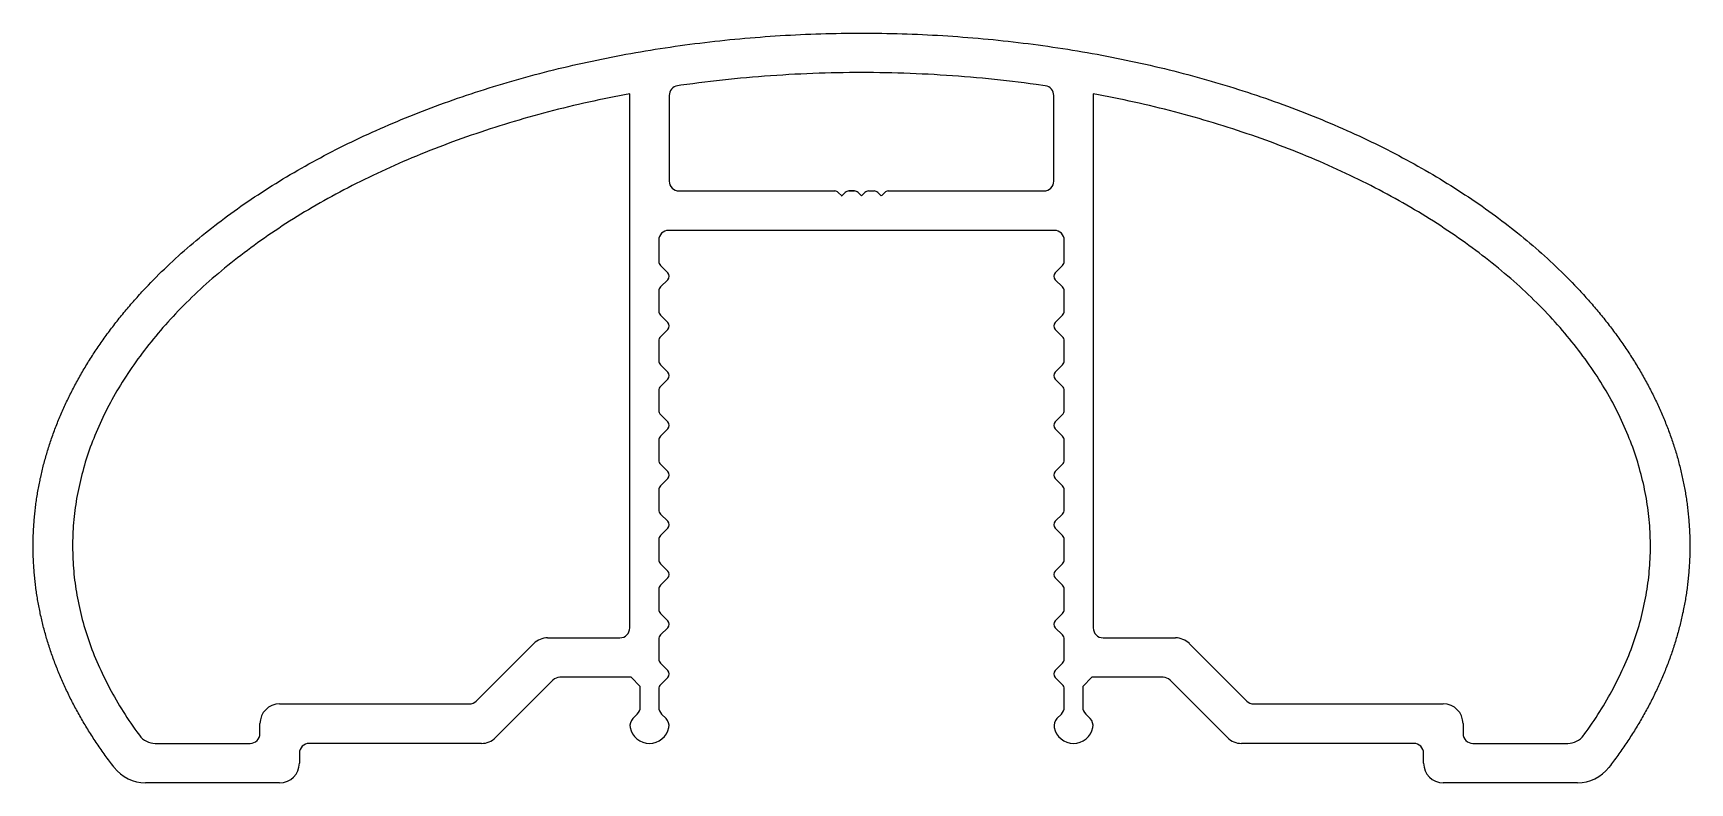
# Model space of a CAD drawing. Header units: inches. Extents: x -41 to 43, y 0.9 to 38.9.
import ezdxf

# ---------------------------------------------------------------- set-up
doc = ezdxf.new("R2010")
doc.units = ezdxf.units.IN
doc.header["$MEASUREMENT"] = 0
doc.layers.add('1', color=7, linetype='Continuous')

msp = doc.modelspace()

# ---------------------------------------------------------------- linework, layer by layer
at = {"color": 6}
for p, q in [((-4.879, 38.624), (-4.624, 38.646)), ((-4.624, 38.646), (-4.368, 38.667)), ((-4.368, 38.667), (-4.113, 38.687)), ((-4.113, 38.687), (-3.857, 38.706)), ((-3.857, 38.706), (-3.601, 38.724)), ((-3.601, 38.724), (-3.345, 38.741)), ((-3.345, 38.741), (-3.088, 38.757)), ((-3.088, 38.757), (-2.832, 38.773)), ((-2.832, 38.773), (-2.575, 38.787)), ((-2.575, 38.787), (-2.318, 38.8)), ((-2.318, 38.8), (-2.061, 38.812)), ((-2.061, 38.812), (-1.804, 38.823)), ((-1.804, 38.823), (-1.547, 38.834)), ((-1.547, 38.834), (-1.29, 38.843)), ((-1.29, 38.843), (-1.033, 38.851)), ((-1.033, 38.851), (-0.775, 38.859)), ((-0.775, 38.859), (-0.518, 38.865)), ((-0.518, 38.865), (-0.26, 38.87)), ((-0.26, 38.87), (-0.003, 38.875)), ((-0.003, 38.875), (0.255, 38.878)), ((0.255, 38.878), (0.513, 38.881)), ((0.513, 38.881), (0.77, 38.882)), ((0.77, 38.882), (1.028, 38.883)), ((1.028, 38.883), (1.286, 38.882)), ((1.286, 38.882), (1.544, 38.881)), ((1.544, 38.881), (1.801, 38.878)), ((1.801, 38.878), (2.059, 38.875)), ((2.059, 38.875), (2.317, 38.87)), ((2.317, 38.87), (2.574, 38.865)), ((2.574, 38.865), (2.832, 38.859)), ((2.832, 38.859), (3.089, 38.851)), ((3.089, 38.851), (3.347, 38.843)), ((3.347, 38.843), (3.604, 38.834)), ((3.604, 38.834), (3.861, 38.823)), ((3.861, 38.823), (4.118, 38.812)), ((4.118, 38.812), (4.375, 38.8)), ((4.375, 38.8), (4.632, 38.787)), ((4.632, 38.787), (4.889, 38.772)), ((4.889, 38.772), (5.145, 38.757)), ((5.145, 38.757), (5.402, 38.741)), ((5.402, 38.741), (5.658, 38.724)), ((5.658, 38.724), (5.914, 38.706)), ((5.914, 38.706), (6.17, 38.687)), ((6.17, 38.687), (6.425, 38.667)), ((6.425, 38.667), (6.681, 38.646)), ((6.681, 38.646), (6.936, 38.624)), ((-11.164, 37.763), (-10.917, 37.809)), ((-10.917, 37.809), (-10.67, 37.854)), ((-10.67, 37.854), (-10.422, 37.898)), ((-10.422, 37.898), (-10.174, 37.941)), ((-10.174, 37.941), (-9.925, 37.983)), ((-9.925, 37.983), (-9.676, 38.024)), ((-9.676, 38.024), (-9.427, 38.064)), ((-9.427, 38.064), (-9.177, 38.103)), ((-9.177, 38.103), (-8.927, 38.142)), ((-8.927, 38.142), (-8.676, 38.179)), ((-8.676, 38.179), (-8.425, 38.215)), ((-8.425, 38.215), (-8.174, 38.251)), ((-8.174, 38.251), (-7.922, 38.285)), ((-7.922, 38.285), (-7.67, 38.319)), ((-7.67, 38.319), (-7.418, 38.351)), ((-7.418, 38.351), (-7.165, 38.383)), ((-7.165, 38.383), (-6.913, 38.414)), ((-6.913, 38.414), (-6.659, 38.443)), ((-6.659, 38.443), (-6.406, 38.472)), ((-6.406, 38.472), (-6.152, 38.5)), ((-6.152, 38.5), (-5.898, 38.527)), ((-5.898, 38.527), (-5.644, 38.552)), ((-5.644, 38.552), (-5.389, 38.577)), ((-5.389, 38.577), (-5.134, 38.601)), ((-5.134, 38.601), (-4.879, 38.624)), ((6.936, 38.624), (7.191, 38.601)), ((7.191, 38.601), (7.446, 38.577)), ((7.446, 38.577), (7.7, 38.553)), ((7.7, 38.553), (7.955, 38.527)), ((7.955, 38.527), (8.209, 38.5)), ((8.209, 38.5), (8.462, 38.472)), ((8.462, 38.472), (8.716, 38.443)), ((8.716, 38.443), (8.969, 38.414)), ((8.969, 38.414), (9.222, 38.383)), ((9.222, 38.383), (9.475, 38.351)), ((9.475, 38.351), (9.727, 38.319)), ((9.727, 38.319), (9.979, 38.285)), ((9.979, 38.285), (10.23, 38.251)), ((10.23, 38.251), (10.482, 38.215)), ((10.482, 38.215), (10.733, 38.179)), ((10.733, 38.179), (10.983, 38.142)), ((10.983, 38.142), (11.233, 38.103)), ((11.233, 38.103), (11.483, 38.064)), ((11.483, 38.064), (11.733, 38.024)), ((11.733, 38.024), (11.982, 37.983)), ((11.982, 37.983), (12.23, 37.941)), ((12.23, 37.941), (12.478, 37.898)), ((12.478, 37.898), (12.726, 37.854)), ((12.726, 37.854), (12.973, 37.809)), ((12.973, 37.809), (13.22, 37.763)), ((-15.044, 36.903), (-14.806, 36.964)), ((-14.806, 36.964), (-14.567, 37.024)), ((-14.567, 37.024), (-14.327, 37.083)), ((-14.327, 37.083), (-14.087, 37.14)), ((-14.087, 37.14), (-13.846, 37.197)), ((-13.846, 37.197), (-13.605, 37.253)), ((-13.605, 37.253), (-13.363, 37.309)), ((-13.363, 37.309), (-13.121, 37.363)), ((-13.121, 37.363), (-12.878, 37.416)), ((-12.878, 37.416), (-12.635, 37.468)), ((-12.635, 37.468), (-12.391, 37.52)), ((-12.391, 37.52), (-12.146, 37.57)), ((-12.146, 37.57), (-11.901, 37.62)), ((-11.901, 37.62), (-11.656, 37.669)), ((-11.656, 37.669), (-11.41, 37.716)), ((-11.41, 37.716), (-11.164, 37.763)), ((13.22, 37.763), (13.467, 37.716)), ((13.467, 37.716), (13.713, 37.668)), ((13.713, 37.668), (13.958, 37.62)), ((13.958, 37.62), (14.203, 37.57)), ((14.203, 37.57), (14.447, 37.52)), ((14.447, 37.52), (14.691, 37.468)), ((14.691, 37.468), (14.935, 37.416)), ((14.935, 37.416), (15.178, 37.363)), ((15.178, 37.363), (15.42, 37.309)), ((15.42, 37.309), (15.662, 37.253)), ((15.662, 37.253), (15.903, 37.197)), ((15.903, 37.197), (16.144, 37.14)), ((16.144, 37.14), (16.384, 37.083)), ((16.384, 37.083), (16.624, 37.024)), ((16.624, 37.024), (16.863, 36.964)), ((16.863, 36.964), (17.101, 36.904)), ((-17.855, 36.106), (-17.625, 36.178)), ((-17.625, 36.178), (-17.393, 36.248)), ((-17.393, 36.248), (-17.162, 36.318)), ((-17.162, 36.318), (-16.929, 36.386)), ((-16.929, 36.386), (-16.696, 36.454)), ((-16.696, 36.454), (-16.462, 36.521)), ((-16.462, 36.521), (-16.227, 36.587)), ((-16.227, 36.587), (-15.992, 36.652)), ((-15.992, 36.652), (-15.756, 36.716)), ((-15.756, 36.716), (-15.519, 36.78)), ((-15.519, 36.78), (-15.282, 36.842)), ((-15.282, 36.842), (-15.044, 36.903)), ((17.101, 36.904), (17.339, 36.842)), ((17.339, 36.842), (17.576, 36.78)), ((17.576, 36.78), (17.812, 36.716)), ((17.812, 36.716), (18.048, 36.652)), ((18.048, 36.652), (18.284, 36.587)), ((18.284, 36.587), (18.518, 36.521)), ((18.518, 36.521), (18.752, 36.454)), ((18.752, 36.454), (18.985, 36.386)), ((18.985, 36.386), (19.218, 36.318)), ((19.218, 36.318), (19.45, 36.248)), ((19.45, 36.248), (19.681, 36.178)), ((19.681, 36.178), (19.912, 36.106)), ((-20.343, 35.265), (-20.12, 35.346)), ((-20.12, 35.346), (-19.897, 35.426)), ((-19.897, 35.426), (-19.673, 35.505)), ((-19.673, 35.505), (-19.449, 35.583)), ((-19.449, 35.583), (-19.223, 35.66)), ((-19.223, 35.66), (-18.997, 35.737)), ((-18.997, 35.737), (-18.77, 35.813)), ((-18.77, 35.813), (-18.543, 35.887)), ((-18.543, 35.887), (-18.314, 35.961)), ((-18.314, 35.961), (-18.085, 36.034)), ((-18.085, 36.034), (-17.855, 36.106)), ((19.912, 36.106), (20.142, 36.034)), ((20.142, 36.034), (20.371, 35.961)), ((20.371, 35.961), (20.599, 35.887)), ((20.599, 35.887), (20.827, 35.813)), ((20.827, 35.813), (21.054, 35.737)), ((21.054, 35.737), (21.28, 35.66)), ((21.28, 35.66), (21.505, 35.583)), ((21.505, 35.583), (21.73, 35.505)), ((21.73, 35.505), (21.954, 35.426)), ((21.954, 35.426), (22.177, 35.346)), ((22.177, 35.346), (22.399, 35.265)), ((-22.519, 34.412), (-22.306, 34.501)), ((-22.306, 34.501), (-22.091, 34.589)), ((-22.091, 34.589), (-21.875, 34.677)), ((-21.875, 34.677), (-21.659, 34.763)), ((-21.659, 34.763), (-21.442, 34.849)), ((-21.442, 34.849), (-21.223, 34.934)), ((-21.223, 34.934), (-21.004, 35.018)), ((-21.004, 35.018), (-20.785, 35.101)), ((-20.785, 35.101), (-20.564, 35.184)), ((-20.564, 35.184), (-20.343, 35.265)), ((22.399, 35.265), (22.62, 35.183)), ((22.62, 35.183), (22.841, 35.101)), ((22.841, 35.101), (23.061, 35.018)), ((23.061, 35.018), (23.28, 34.934)), ((23.28, 34.934), (23.498, 34.849)), ((23.498, 34.849), (23.715, 34.763)), ((23.715, 34.763), (23.932, 34.676)), ((23.932, 34.676), (24.148, 34.589)), ((24.148, 34.589), (24.362, 34.501)), ((24.362, 34.501), (24.576, 34.412)), ((-24.403, 33.574), (-24.197, 33.671)), ((-24.197, 33.671), (-23.991, 33.766)), ((-23.991, 33.766), (-23.783, 33.861)), ((-23.783, 33.861), (-23.575, 33.955)), ((-23.575, 33.955), (-23.366, 34.048)), ((-23.366, 34.048), (-23.155, 34.14)), ((-23.155, 34.14), (-22.944, 34.231)), ((-22.944, 34.231), (-22.732, 34.322)), ((-22.732, 34.322), (-22.519, 34.412)), ((24.576, 34.412), (24.789, 34.322)), ((24.789, 34.322), (25.001, 34.231)), ((25.001, 34.231), (25.212, 34.14)), ((25.212, 34.14), (25.423, 34.048)), ((25.423, 34.048), (25.632, 33.955)), ((25.632, 33.955), (25.84, 33.861)), ((25.84, 33.861), (26.048, 33.766)), ((26.048, 33.766), (26.254, 33.671)), ((26.254, 33.671), (26.46, 33.574)), ((-26.209, 32.674), (-26.013, 32.777)), ((-26.013, 32.777), (-25.815, 32.879)), ((-25.815, 32.879), (-25.616, 32.981)), ((-25.616, 32.981), (-25.416, 33.082)), ((-25.416, 33.082), (-25.216, 33.182)), ((-25.216, 33.182), (-25.014, 33.281)), ((-25.014, 33.281), (-24.811, 33.38)), ((-24.811, 33.38), (-24.608, 33.477)), ((-24.608, 33.477), (-24.403, 33.574)), ((26.46, 33.574), (26.664, 33.477)), ((26.664, 33.477), (26.868, 33.38)), ((26.868, 33.38), (27.071, 33.281)), ((27.071, 33.281), (27.272, 33.182)), ((27.272, 33.182), (27.473, 33.082)), ((27.473, 33.082), (27.673, 32.981)), ((27.673, 32.981), (27.871, 32.879)), ((27.871, 32.879), (28.069, 32.777)), ((28.069, 32.777), (28.266, 32.674)), ((-27.745, 31.823), (-27.557, 31.932)), ((-27.557, 31.932), (-27.368, 32.04)), ((-27.368, 32.04), (-27.177, 32.147)), ((-27.177, 32.147), (-26.986, 32.254)), ((-26.986, 32.254), (-26.793, 32.36)), ((-26.793, 32.36), (-26.6, 32.465)), ((-26.6, 32.465), (-26.405, 32.57)), ((-26.405, 32.57), (-26.209, 32.674)), ((28.266, 32.674), (28.461, 32.57)), ((28.461, 32.57), (28.656, 32.466)), ((28.656, 32.466), (28.85, 32.36)), ((28.85, 32.36), (29.042, 32.254)), ((29.042, 32.254), (29.234, 32.147)), ((29.234, 32.147), (29.424, 32.04)), ((29.424, 32.04), (29.613, 31.932)), ((29.613, 31.932), (29.802, 31.823)), ((-29.032, 31.04), (-28.852, 31.154)), ((-28.852, 31.154), (-28.67, 31.267)), ((-28.67, 31.267), (-28.487, 31.38)), ((-28.487, 31.38), (-28.304, 31.492)), ((-28.304, 31.492), (-28.119, 31.603)), ((-28.119, 31.603), (-27.932, 31.713)), ((-27.932, 31.713), (-27.745, 31.823)), ((29.802, 31.823), (29.989, 31.713)), ((29.989, 31.713), (30.175, 31.603)), ((30.175, 31.603), (30.36, 31.492)), ((30.36, 31.492), (30.544, 31.38)), ((30.544, 31.38), (30.727, 31.267)), ((30.727, 31.267), (30.908, 31.154)), ((30.908, 31.154), (31.089, 31.04)), ((-30.264, 30.225), (-30.092, 30.343)), ((-30.092, 30.343), (-29.918, 30.461)), ((-29.918, 30.461), (-29.743, 30.578)), ((-29.743, 30.578), (-29.567, 30.695)), ((-29.567, 30.695), (-29.39, 30.811)), ((-29.39, 30.811), (-29.212, 30.926)), ((-29.212, 30.926), (-29.032, 31.04)), ((31.089, 31.04), (31.268, 30.926)), ((31.268, 30.926), (31.447, 30.811)), ((31.447, 30.811), (31.624, 30.695)), ((31.624, 30.695), (31.8, 30.578)), ((31.8, 30.578), (31.975, 30.461)), ((31.975, 30.461), (32.148, 30.343)), ((32.148, 30.343), (32.321, 30.225)), ((-31.438, 29.377), (-31.274, 29.5)), ((-31.274, 29.5), (-31.109, 29.622)), ((-31.109, 29.622), (-30.942, 29.744)), ((-30.942, 29.744), (-30.774, 29.865)), ((-30.774, 29.865), (-30.605, 29.986)), ((-30.605, 29.986), (-30.435, 30.106)), ((-30.435, 30.106), (-30.264, 30.225)), ((32.321, 30.225), (32.492, 30.105)), ((32.492, 30.105), (32.662, 29.986)), ((32.662, 29.986), (32.831, 29.865)), ((32.831, 29.865), (32.999, 29.744)), ((32.999, 29.744), (33.165, 29.622)), ((33.165, 29.622), (33.331, 29.5)), ((33.331, 29.5), (33.495, 29.377)), ((-32.552, 28.499), (-32.397, 28.626)), ((-32.397, 28.626), (-32.24, 28.753)), ((-32.24, 28.753), (-32.082, 28.879)), ((-32.082, 28.879), (-31.923, 29.004)), ((-31.923, 29.004), (-31.763, 29.129)), ((-31.763, 29.129), (-31.601, 29.253)), ((-31.601, 29.253), (-31.438, 29.377)), ((10.808, 28.883), (-8.752, 28.883)), ((33.495, 29.377), (33.658, 29.253)), ((33.658, 29.253), (33.819, 29.129)), ((33.819, 29.129), (33.98, 29.004)), ((33.98, 29.004), (34.139, 28.879)), ((34.139, 28.879), (34.297, 28.753)), ((34.297, 28.753), (34.453, 28.626)), ((34.453, 28.626), (34.609, 28.499)), ((-33.604, 27.592), (-33.458, 27.723)), ((-33.458, 27.723), (-33.31, 27.854)), ((-33.31, 27.854), (-33.161, 27.984)), ((-33.161, 27.984), (-33.011, 28.113)), ((-33.011, 28.113), (-32.859, 28.242)), ((-32.859, 28.242), (-32.706, 28.371)), ((-32.706, 28.371), (-32.552, 28.499)), ((-9.252, 28.383), (-9.252, 27.321)), ((11.308, 27.321), (11.308, 28.383)), ((34.609, 28.499), (34.763, 28.371)), ((34.763, 28.371), (34.916, 28.242)), ((34.916, 28.242), (35.067, 28.113)), ((35.067, 28.113), (35.218, 27.984)), ((35.218, 27.984), (35.367, 27.854)), ((35.367, 27.854), (35.514, 27.723)), ((35.514, 27.723), (35.661, 27.592)), ((-34.456, 26.793), (-34.317, 26.927)), ((-34.317, 26.927), (-34.177, 27.061)), ((-34.177, 27.061), (-34.036, 27.194)), ((-34.036, 27.194), (-33.893, 27.327)), ((-33.893, 27.327), (-33.75, 27.46)), ((-33.75, 27.46), (-33.604, 27.592)), ((-9.164, 27.108), (-8.795, 26.739)), ((10.852, 26.739), (11.22, 27.108)), ((35.661, 27.592), (35.806, 27.46)), ((35.806, 27.46), (35.95, 27.327)), ((35.95, 27.327), (36.092, 27.194)), ((36.092, 27.194), (36.234, 27.061)), ((36.234, 27.061), (36.374, 26.927)), ((36.374, 26.927), (36.512, 26.792)), ((-35.26, 25.973), (-35.128, 26.112)), ((-35.128, 26.112), (-34.996, 26.249)), ((-34.996, 26.249), (-34.863, 26.386)), ((-34.863, 26.386), (-34.729, 26.522)), ((-34.729, 26.522), (-34.593, 26.658)), ((-34.593, 26.658), (-34.456, 26.793)), ((-8.795, 26.386), (-9.164, 26.017)), ((11.22, 26.017), (10.852, 26.386)), ((36.512, 26.792), (36.649, 26.657)), ((36.649, 26.657), (36.785, 26.522)), ((36.785, 26.522), (36.92, 26.386)), ((36.92, 26.386), (37.053, 26.249)), ((37.053, 26.249), (37.185, 26.112)), ((37.185, 26.112), (37.315, 25.974)), ((-36.012, 25.139), (-35.951, 25.209)), ((-35.951, 25.209), (-35.89, 25.28)), ((-35.89, 25.28), (-35.828, 25.35)), ((-35.828, 25.35), (-35.766, 25.42)), ((-35.766, 25.42), (-35.704, 25.489)), ((-35.704, 25.489), (-35.642, 25.559)), ((-35.642, 25.559), (-35.579, 25.629)), ((-35.579, 25.629), (-35.515, 25.698)), ((-35.515, 25.698), (-35.452, 25.767)), ((-35.452, 25.767), (-35.388, 25.837)), ((-35.388, 25.837), (-35.323, 25.906)), ((-35.323, 25.906), (-35.26, 25.973)), ((-9.252, 25.805), (-9.252, 24.801)), ((11.308, 24.801), (11.308, 25.805)), ((37.315, 25.974), (37.445, 25.835)), ((37.445, 25.835), (37.508, 25.767)), ((37.508, 25.767), (37.572, 25.698)), ((37.572, 25.698), (37.635, 25.628)), ((37.635, 25.628), (37.698, 25.559)), ((37.698, 25.559), (37.761, 25.489)), ((37.761, 25.489), (37.823, 25.419)), ((37.823, 25.419), (37.885, 25.349)), ((37.885, 25.349), (37.947, 25.279)), ((37.947, 25.279), (38.008, 25.209)), ((38.008, 25.209), (38.069, 25.139)), ((-36.659, 24.358), (-36.602, 24.43)), ((-36.602, 24.43), (-36.545, 24.501)), ((-36.545, 24.501), (-36.487, 24.572)), ((-36.487, 24.572), (-36.429, 24.644)), ((-36.429, 24.644), (-36.37, 24.715)), ((-36.37, 24.715), (-36.312, 24.786)), ((-36.312, 24.786), (-36.252, 24.857)), ((-36.252, 24.857), (-36.193, 24.927)), ((-36.193, 24.927), (-36.133, 24.998)), ((-36.133, 24.998), (-36.073, 25.069)), ((-36.073, 25.069), (-36.012, 25.139)), ((-9.164, 24.588), (-8.795, 24.219)), ((10.852, 24.219), (11.22, 24.588)), ((38.069, 25.139), (38.13, 25.068)), ((38.13, 25.068), (38.19, 24.998)), ((38.19, 24.998), (38.25, 24.927)), ((38.25, 24.927), (38.309, 24.857)), ((38.309, 24.857), (38.368, 24.786)), ((38.368, 24.786), (38.427, 24.715)), ((38.427, 24.715), (38.486, 24.644)), ((38.486, 24.644), (38.544, 24.572)), ((38.544, 24.572), (38.602, 24.501)), ((38.602, 24.501), (38.659, 24.43)), ((38.659, 24.43), (38.716, 24.358)), ((-37.316, 23.492), (-37.263, 23.564)), ((-37.263, 23.564), (-37.21, 23.637)), ((-37.21, 23.637), (-37.157, 23.71)), ((-37.157, 23.71), (-37.103, 23.782)), ((-37.103, 23.782), (-37.049, 23.854)), ((-37.049, 23.854), (-36.994, 23.927)), ((-36.994, 23.927), (-36.939, 23.999)), ((-36.939, 23.999), (-36.884, 24.071)), ((-36.884, 24.071), (-36.828, 24.143)), ((-36.828, 24.143), (-36.772, 24.215)), ((-36.772, 24.215), (-36.716, 24.287)), ((-36.716, 24.287), (-36.659, 24.358)), ((-8.795, 23.866), (-9.164, 23.497)), ((11.22, 23.497), (10.852, 23.866)), ((38.716, 24.358), (38.773, 24.287)), ((38.773, 24.287), (38.829, 24.215)), ((38.829, 24.215), (38.885, 24.143)), ((38.885, 24.143), (38.941, 24.071)), ((38.941, 24.071), (38.996, 23.999)), ((38.996, 23.999), (39.051, 23.927)), ((39.051, 23.927), (39.105, 23.855)), ((39.105, 23.855), (39.159, 23.782)), ((39.159, 23.782), (39.213, 23.71)), ((39.213, 23.71), (39.267, 23.637)), ((39.267, 23.637), (39.32, 23.565)), ((39.32, 23.565), (39.373, 23.492)), ((-37.921, 22.611), (-37.873, 22.685)), ((-37.873, 22.685), (-37.824, 22.758)), ((-37.824, 22.758), (-37.775, 22.832)), ((-37.775, 22.832), (-37.725, 22.906)), ((-37.725, 22.906), (-37.675, 22.979)), ((-37.675, 22.979), (-37.625, 23.053)), ((-37.625, 23.053), (-37.574, 23.126)), ((-37.574, 23.126), (-37.523, 23.199)), ((-37.523, 23.199), (-37.472, 23.273)), ((-37.472, 23.273), (-37.42, 23.346)), ((-37.42, 23.346), (-37.368, 23.419)), ((-37.368, 23.419), (-37.316, 23.492)), ((-9.252, 23.285), (-9.252, 22.281)), ((11.308, 22.281), (11.308, 23.285)), ((39.373, 23.492), (39.425, 23.419)), ((39.425, 23.419), (39.477, 23.346)), ((39.477, 23.346), (39.529, 23.273)), ((39.529, 23.273), (39.58, 23.2)), ((39.58, 23.2), (39.631, 23.127)), ((39.631, 23.127), (39.681, 23.053)), ((39.681, 23.053), (39.732, 22.98)), ((39.732, 22.98), (39.781, 22.906)), ((39.781, 22.906), (39.831, 22.833)), ((39.831, 22.833), (39.88, 22.759)), ((39.88, 22.759), (39.929, 22.685)), ((39.929, 22.685), (39.977, 22.611)), ((-38.429, 21.792), (-38.385, 21.866)), ((-38.385, 21.866), (-38.34, 21.941)), ((-38.34, 21.941), (-38.295, 22.016)), ((-38.295, 22.016), (-38.249, 22.091)), ((-38.249, 22.091), (-38.204, 22.165)), ((-38.204, 22.165), (-38.157, 22.24)), ((-38.157, 22.24), (-38.111, 22.314)), ((-38.111, 22.314), (-38.064, 22.388)), ((-38.064, 22.388), (-38.017, 22.462)), ((-38.017, 22.462), (-37.969, 22.537)), ((-37.969, 22.537), (-37.921, 22.611)), ((-9.164, 22.068), (-8.795, 21.699)), ((10.852, 21.699), (11.22, 22.068)), ((39.977, 22.611), (40.025, 22.537)), ((40.025, 22.537), (40.073, 22.463)), ((40.073, 22.463), (40.12, 22.389)), ((40.12, 22.389), (40.167, 22.314)), ((40.167, 22.314), (40.214, 22.24)), ((40.214, 22.24), (40.26, 22.165)), ((40.26, 22.165), (40.306, 22.091)), ((40.306, 22.091), (40.351, 22.016)), ((40.351, 22.016), (40.396, 21.941)), ((40.396, 21.941), (40.441, 21.866)), ((40.441, 21.866), (40.485, 21.792)), ((-38.892, 20.963), (-38.852, 21.038)), ((-38.852, 21.038), (-38.811, 21.114)), ((-38.811, 21.114), (-38.77, 21.19)), ((-38.77, 21.19), (-38.729, 21.265)), ((-38.729, 21.265), (-38.687, 21.341)), ((-38.687, 21.341), (-38.645, 21.416)), ((-38.645, 21.416), (-38.603, 21.491)), ((-38.603, 21.491), (-38.56, 21.566)), ((-38.56, 21.566), (-38.517, 21.642)), ((-38.517, 21.642), (-38.473, 21.717)), ((-38.473, 21.717), (-38.429, 21.792)), ((-8.795, 21.346), (-9.164, 20.977)), ((11.22, 20.977), (10.852, 21.346)), ((40.485, 21.792), (40.529, 21.717)), ((40.529, 21.717), (40.573, 21.641)), ((40.573, 21.641), (40.616, 21.566)), ((40.616, 21.566), (40.659, 21.491)), ((40.659, 21.491), (40.701, 21.416)), ((40.701, 21.416), (40.744, 21.34)), ((40.744, 21.34), (40.785, 21.265)), ((40.785, 21.265), (40.827, 21.189)), ((40.827, 21.189), (40.868, 21.114)), ((40.868, 21.114), (40.908, 21.038)), ((40.908, 21.038), (40.949, 20.962)), ((-39.31, 20.125), (-39.273, 20.201)), ((-39.273, 20.201), (-39.237, 20.278)), ((-39.237, 20.278), (-39.2, 20.354)), ((-39.2, 20.354), (-39.163, 20.43)), ((-39.163, 20.43), (-39.125, 20.507)), ((-39.125, 20.507), (-39.088, 20.583)), ((-39.088, 20.583), (-39.049, 20.659)), ((-39.049, 20.659), (-39.011, 20.735)), ((-39.011, 20.735), (-38.971, 20.811)), ((-38.971, 20.811), (-38.932, 20.887)), ((-38.932, 20.887), (-38.892, 20.963)), ((-9.252, 20.765), (-9.252, 19.761)), ((11.308, 19.761), (11.308, 20.765)), ((40.949, 20.962), (40.988, 20.886)), ((40.988, 20.886), (41.028, 20.81)), ((41.028, 20.81), (41.067, 20.734)), ((41.067, 20.734), (41.106, 20.658)), ((41.106, 20.658), (41.144, 20.582)), ((41.144, 20.582), (41.182, 20.506)), ((41.182, 20.506), (41.22, 20.429)), ((41.22, 20.429), (41.257, 20.353)), ((41.257, 20.353), (41.294, 20.277)), ((41.294, 20.277), (41.33, 20.2)), ((41.33, 20.2), (41.366, 20.124)), ((-39.681, 19.278), (-39.649, 19.355)), ((-39.649, 19.355), (-39.617, 19.432)), ((-39.617, 19.432), (-39.584, 19.509)), ((-39.584, 19.509), (-39.551, 19.587)), ((-39.551, 19.587), (-39.518, 19.664)), ((-39.518, 19.664), (-39.484, 19.741)), ((-39.484, 19.741), (-39.45, 19.818)), ((-39.45, 19.818), (-39.415, 19.894)), ((-39.415, 19.894), (-39.38, 19.971)), ((-39.38, 19.971), (-39.345, 20.048)), ((-39.345, 20.048), (-39.31, 20.125)), ((-9.164, 19.548), (-8.795, 19.179)), ((10.852, 19.179), (11.22, 19.548)), ((41.366, 20.124), (41.402, 20.047)), ((41.402, 20.047), (41.437, 19.97)), ((41.437, 19.97), (41.472, 19.893)), ((41.472, 19.893), (41.507, 19.817)), ((41.507, 19.817), (41.541, 19.74)), ((41.541, 19.74), (41.575, 19.663)), ((41.575, 19.663), (41.608, 19.586)), ((41.608, 19.586), (41.641, 19.509)), ((41.641, 19.509), (41.674, 19.431)), ((41.674, 19.431), (41.706, 19.354)), ((41.706, 19.354), (41.738, 19.277)), ((-40.006, 18.423), (-39.979, 18.501)), ((-39.979, 18.501), (-39.951, 18.579)), ((-39.951, 18.579), (-39.922, 18.657)), ((-39.922, 18.657), (-39.893, 18.735)), ((-39.893, 18.735), (-39.864, 18.813)), ((-39.864, 18.813), (-39.835, 18.89)), ((-39.835, 18.89), (-39.805, 18.968)), ((-39.805, 18.968), (-39.774, 19.045)), ((-39.774, 19.045), (-39.744, 19.123)), ((-39.744, 19.123), (-39.713, 19.2)), ((-39.713, 19.2), (-39.681, 19.278)), ((-8.795, 18.826), (-9.164, 18.457)), ((11.22, 18.457), (10.852, 18.826)), ((41.738, 19.277), (41.77, 19.2)), ((41.77, 19.2), (41.801, 19.122)), ((41.801, 19.122), (41.832, 19.045)), ((41.832, 19.045), (41.862, 18.967)), ((41.862, 18.967), (41.892, 18.89)), ((41.892, 18.89), (41.921, 18.812)), ((41.921, 18.812), (41.951, 18.735)), ((41.951, 18.735), (41.979, 18.657)), ((41.979, 18.657), (42.008, 18.579)), ((42.008, 18.579), (42.036, 18.501)), ((42.036, 18.501), (42.064, 18.423)), ((-40.285, 17.563), (-40.262, 17.641)), ((-40.262, 17.641), (-40.238, 17.72)), ((-40.238, 17.72), (-40.214, 17.798)), ((-40.214, 17.798), (-40.189, 17.876)), ((-40.189, 17.876), (-40.164, 17.955)), ((-40.164, 17.955), (-40.139, 18.033)), ((-40.139, 18.033), (-40.113, 18.111)), ((-40.113, 18.111), (-40.087, 18.189)), ((-40.087, 18.189), (-40.06, 18.267)), ((-40.06, 18.267), (-40.034, 18.345)), ((-40.034, 18.345), (-40.006, 18.423)), ((-9.252, 18.245), (-9.252, 17.241)), ((11.308, 17.241), (11.308, 18.245)), ((42.064, 18.423), (42.091, 18.345)), ((42.091, 18.345), (42.118, 18.268)), ((42.118, 18.268), (42.144, 18.19)), ((42.144, 18.19), (42.17, 18.111)), ((42.17, 18.111), (42.196, 18.033)), ((42.196, 18.033), (42.221, 17.955)), ((42.221, 17.955), (42.246, 17.877)), ((42.246, 17.877), (42.271, 17.799)), ((42.271, 17.799), (42.295, 17.721)), ((42.295, 17.721), (42.318, 17.642)), ((42.318, 17.642), (42.342, 17.564)), ((-40.498, 16.776), (-40.478, 16.855)), ((-40.478, 16.855), (-40.458, 16.933)), ((-40.458, 16.933), (-40.438, 17.012)), ((-40.438, 17.012), (-40.417, 17.091)), ((-40.417, 17.091), (-40.396, 17.17)), ((-40.396, 17.17), (-40.375, 17.248)), ((-40.375, 17.248), (-40.353, 17.327)), ((-40.353, 17.327), (-40.331, 17.406)), ((-40.331, 17.406), (-40.308, 17.484)), ((-40.308, 17.484), (-40.285, 17.563)), ((-9.164, 17.028), (-8.795, 16.659)), ((10.852, 16.659), (11.22, 17.028)), ((42.342, 17.564), (42.365, 17.485)), ((42.365, 17.485), (42.387, 17.407)), ((42.387, 17.407), (42.41, 17.328)), ((42.41, 17.328), (42.431, 17.25)), ((42.431, 17.25), (42.453, 17.171)), ((42.453, 17.171), (42.474, 17.092)), ((42.474, 17.092), (42.494, 17.014)), ((42.494, 17.014), (42.515, 16.935)), ((42.515, 16.935), (42.535, 16.856)), ((42.535, 16.856), (42.554, 16.777)), ((-40.687, 15.906), (-40.671, 15.985)), ((-40.671, 15.985), (-40.656, 16.065)), ((-40.656, 16.065), (-40.64, 16.144)), ((-40.64, 16.144), (-40.623, 16.223)), ((-40.623, 16.223), (-40.607, 16.302)), ((-40.607, 16.302), (-40.589, 16.381)), ((-40.589, 16.381), (-40.572, 16.46)), ((-40.572, 16.46), (-40.554, 16.539)), ((-40.554, 16.539), (-40.536, 16.618)), ((-40.536, 16.618), (-40.517, 16.697)), ((-40.517, 16.697), (-40.498, 16.776)), ((-8.795, 16.306), (-9.164, 15.937)), ((11.22, 15.937), (10.852, 16.306)), ((42.554, 16.777), (42.573, 16.698)), ((42.573, 16.698), (42.592, 16.619)), ((42.592, 16.619), (42.61, 16.54)), ((42.61, 16.54), (42.628, 16.461)), ((42.628, 16.461), (42.645, 16.382)), ((42.645, 16.382), (42.663, 16.303)), ((42.663, 16.303), (42.679, 16.224)), ((42.679, 16.224), (42.696, 16.145)), ((42.696, 16.145), (42.712, 16.066)), ((42.712, 16.066), (42.727, 15.986)), ((42.727, 15.986), (42.742, 15.907)), ((-40.817, 15.113), (-40.806, 15.193)), ((-40.806, 15.193), (-40.794, 15.272)), ((-40.794, 15.272), (-40.782, 15.351)), ((-40.782, 15.351), (-40.769, 15.431)), ((-40.769, 15.431), (-40.757, 15.51)), ((-40.757, 15.51), (-40.743, 15.589)), ((-40.743, 15.589), (-40.73, 15.669)), ((-40.73, 15.669), (-40.716, 15.748)), ((-40.716, 15.748), (-40.701, 15.827)), ((-40.701, 15.827), (-40.687, 15.906)), ((-9.252, 15.725), (-9.252, 14.721)), ((11.308, 14.721), (11.308, 15.725)), ((42.742, 15.907), (42.757, 15.828)), ((42.757, 15.828), (42.771, 15.749)), ((42.771, 15.749), (42.785, 15.669)), ((42.785, 15.669), (42.799, 15.59)), ((42.799, 15.59), (42.812, 15.51)), ((42.812, 15.51), (42.825, 15.431)), ((42.825, 15.431), (42.838, 15.352)), ((42.838, 15.352), (42.85, 15.272)), ((42.85, 15.272), (42.861, 15.193)), ((42.861, 15.193), (42.872, 15.113)), ((-40.915, 14.238), (-40.908, 14.318)), ((-40.908, 14.318), (-40.9, 14.397)), ((-40.9, 14.397), (-40.893, 14.477)), ((-40.893, 14.477), (-40.885, 14.557)), ((-40.885, 14.557), (-40.876, 14.636)), ((-40.876, 14.636), (-40.867, 14.716)), ((-40.867, 14.716), (-40.858, 14.795)), ((-40.858, 14.795), (-40.848, 14.875)), ((-40.848, 14.875), (-40.838, 14.954)), ((-40.838, 14.954), (-40.828, 15.034)), ((-40.828, 15.034), (-40.817, 15.113)), ((-9.164, 14.508), (-8.795, 14.139)), ((10.852, 14.139), (11.22, 14.508)), ((42.872, 15.113), (42.883, 15.034)), ((42.883, 15.034), (42.894, 14.954)), ((42.894, 14.954), (42.904, 14.874)), ((42.904, 14.874), (42.914, 14.795)), ((42.914, 14.795), (42.923, 14.715)), ((42.923, 14.715), (42.932, 14.636)), ((42.932, 14.636), (42.94, 14.556)), ((42.94, 14.556), (42.948, 14.476)), ((42.948, 14.476), (42.956, 14.397)), ((42.956, 14.397), (42.963, 14.317)), ((42.963, 14.317), (42.97, 14.237)), ((-40.965, 13.361), (-40.962, 13.441)), ((-40.962, 13.441), (-40.959, 13.521)), ((-40.959, 13.521), (-40.956, 13.6)), ((-40.956, 13.6), (-40.952, 13.68)), ((-40.952, 13.68), (-40.948, 13.76)), ((-40.948, 13.76), (-40.943, 13.84)), ((-40.943, 13.84), (-40.938, 13.919)), ((-40.938, 13.919), (-40.933, 13.999)), ((-40.933, 13.999), (-40.927, 14.079)), ((-40.927, 14.079), (-40.921, 14.158)), ((-40.921, 14.158), (-40.915, 14.238)), ((-8.795, 13.786), (-9.164, 13.417)), ((11.22, 13.417), (10.852, 13.786)), ((42.97, 14.237), (42.977, 14.158)), ((42.977, 14.158), (42.983, 14.078)), ((42.983, 14.078), (42.989, 13.998)), ((42.989, 13.998), (42.994, 13.918)), ((42.994, 13.918), (42.999, 13.839)), ((42.999, 13.839), (43.004, 13.759)), ((43.004, 13.759), (43.008, 13.679)), ((43.008, 13.679), (43.012, 13.6)), ((43.012, 13.6), (43.015, 13.52)), ((43.015, 13.52), (43.018, 13.44)), ((43.018, 13.44), (43.021, 13.36)), ((-40.972, 12.883), (-40.971, 12.962)), ((-40.971, 12.803), (-40.972, 12.883)), ((-40.971, 13.042), (-40.97, 13.122)), ((-40.971, 12.962), (-40.971, 13.042)), ((-40.971, 12.723), (-40.971, 12.803)), ((-40.97, 12.644), (-40.971, 12.723)), ((-40.97, 13.122), (-40.969, 13.202)), ((-40.969, 12.564), (-40.97, 12.644)), ((-40.969, 13.202), (-40.967, 13.281)), ((-40.967, 13.281), (-40.965, 13.361)), ((-9.252, 13.205), (-9.252, 12.201)), ((11.308, 12.201), (11.308, 13.205)), ((43.021, 13.36), (43.023, 13.281)), ((43.023, 13.281), (43.025, 13.201)), ((43.025, 13.201), (43.026, 13.121)), ((43.026, 12.643), (43.025, 12.563)), ((43.026, 13.121), (43.027, 13.041)), ((43.027, 12.722), (43.026, 12.643)), ((43.027, 13.041), (43.028, 12.962)), ((43.028, 12.802), (43.027, 12.722)), ((43.028, 12.962), (43.028, 12.882)), ((43.028, 12.882), (43.028, 12.802)), ((-40.967, 12.484), (-40.969, 12.564)), ((-40.965, 12.404), (-40.967, 12.484)), ((-40.962, 12.325), (-40.965, 12.404)), ((-40.959, 12.245), (-40.962, 12.325)), ((-40.956, 12.165), (-40.959, 12.245)), ((-40.952, 12.085), (-40.956, 12.165)), ((-40.948, 12.006), (-40.952, 12.085)), ((-40.943, 11.926), (-40.948, 12.006)), ((-40.938, 11.846), (-40.943, 11.926)), ((-40.933, 11.767), (-40.938, 11.846)), ((-40.927, 11.687), (-40.933, 11.767)), ((-9.164, 11.988), (-8.795, 11.619)), ((10.852, 11.619), (11.22, 11.988)), ((42.99, 11.767), (42.984, 11.687)), ((42.995, 11.846), (42.99, 11.767)), ((43, 11.926), (42.995, 11.846)), ((43.004, 12.005), (43, 11.926)), ((43.009, 12.085), (43.004, 12.005)), ((43.012, 12.165), (43.009, 12.085)), ((43.016, 12.244), (43.012, 12.165)), ((43.019, 12.324), (43.016, 12.244)), ((43.021, 12.404), (43.019, 12.324)), ((43.023, 12.483), (43.021, 12.404)), ((43.025, 12.563), (43.023, 12.483)), ((-40.921, 11.607), (-40.927, 11.687)), ((-40.914, 11.527), (-40.921, 11.607)), ((-40.908, 11.448), (-40.914, 11.527)), ((-40.9, 11.368), (-40.908, 11.448)), ((-40.893, 11.289), (-40.9, 11.368)), ((-40.884, 11.209), (-40.893, 11.289)), ((-40.876, 11.129), (-40.884, 11.209)), ((-40.867, 11.05), (-40.876, 11.129)), ((-40.858, 10.97), (-40.867, 11.05)), ((-40.848, 10.891), (-40.858, 10.97)), ((-8.795, 11.266), (-9.164, 10.897)), ((11.22, 10.897), (10.852, 11.266)), ((42.914, 10.971), (42.905, 10.891)), ((42.924, 11.05), (42.914, 10.971)), ((42.933, 11.13), (42.924, 11.05)), ((42.941, 11.209), (42.933, 11.13)), ((42.949, 11.289), (42.941, 11.209)), ((42.957, 11.369), (42.949, 11.289)), ((42.964, 11.448), (42.957, 11.369)), ((42.971, 11.528), (42.964, 11.448)), ((42.978, 11.607), (42.971, 11.528)), ((42.984, 11.687), (42.978, 11.607)), ((-40.838, 10.811), (-40.848, 10.891)), ((-40.828, 10.731), (-40.838, 10.811)), ((-40.817, 10.652), (-40.828, 10.731)), ((-40.805, 10.572), (-40.817, 10.652)), ((-40.794, 10.493), (-40.805, 10.572)), ((-40.782, 10.414), (-40.794, 10.493)), ((-40.769, 10.334), (-40.782, 10.414)), ((-40.756, 10.255), (-40.769, 10.334)), ((-40.743, 10.175), (-40.756, 10.255)), ((-40.73, 10.096), (-40.743, 10.175)), ((-40.716, 10.017), (-40.73, 10.096)), ((-9.252, 10.685), (-9.252, 9.681)), ((11.308, 9.681), (11.308, 10.685)), ((42.786, 10.097), (42.772, 10.018)), ((42.8, 10.177), (42.786, 10.097)), ((42.813, 10.256), (42.8, 10.177)), ((42.826, 10.335), (42.813, 10.256)), ((42.838, 10.415), (42.826, 10.335)), ((42.85, 10.494), (42.838, 10.415)), ((42.862, 10.573), (42.85, 10.494)), ((42.873, 10.653), (42.862, 10.573)), ((42.884, 10.732), (42.873, 10.653)), ((42.895, 10.812), (42.884, 10.732)), ((42.905, 10.891), (42.895, 10.812)), ((-40.701, 9.937), (-40.716, 10.017)), ((-40.686, 9.858), (-40.701, 9.937)), ((-40.671, 9.779), (-40.686, 9.858)), ((-40.656, 9.7), (-40.671, 9.779)), ((-40.64, 9.621), (-40.656, 9.7)), ((-40.623, 9.542), (-40.64, 9.621)), ((-40.607, 9.462), (-40.623, 9.542)), ((-40.59, 9.383), (-40.607, 9.462)), ((-40.572, 9.304), (-40.59, 9.383)), ((-40.554, 9.225), (-40.572, 9.304)), ((-9.164, 9.468), (-8.795, 9.099)), ((10.852, 9.099), (11.22, 9.468)), ((42.628, 9.305), (42.61, 9.226)), ((42.646, 9.384), (42.628, 9.305)), ((42.663, 9.463), (42.646, 9.384)), ((42.68, 9.543), (42.663, 9.463)), ((42.696, 9.622), (42.68, 9.543)), ((42.712, 9.701), (42.696, 9.622)), ((42.727, 9.78), (42.712, 9.701)), ((42.743, 9.859), (42.727, 9.78)), ((42.758, 9.939), (42.743, 9.859)), ((42.772, 10.018), (42.758, 9.939)), ((-40.536, 9.147), (-40.554, 9.225)), ((-40.517, 9.068), (-40.536, 9.147)), ((-40.498, 8.989), (-40.517, 9.068)), ((-40.479, 8.91), (-40.498, 8.989)), ((-40.459, 8.831), (-40.479, 8.91)), ((-40.438, 8.752), (-40.459, 8.831)), ((-40.418, 8.674), (-40.438, 8.752)), ((-40.397, 8.595), (-40.418, 8.674)), ((-40.375, 8.517), (-40.397, 8.595)), ((-40.353, 8.438), (-40.375, 8.517)), ((-40.331, 8.359), (-40.353, 8.438)), ((-8.795, 8.746), (-9.164, 8.377)), ((11.22, 8.377), (10.852, 8.746)), ((42.409, 8.438), (42.387, 8.359)), ((42.431, 8.517), (42.409, 8.438)), ((42.452, 8.595), (42.431, 8.517)), ((42.474, 8.674), (42.452, 8.595)), ((42.494, 8.753), (42.474, 8.674)), ((42.515, 8.832), (42.494, 8.753)), ((42.534, 8.911), (42.515, 8.832)), ((42.554, 8.989), (42.534, 8.911)), ((42.573, 9.068), (42.554, 8.989)), ((42.592, 9.147), (42.573, 9.068)), ((42.61, 9.226), (42.592, 9.147)), ((-40.309, 8.281), (-40.331, 8.359)), ((-40.286, 8.203), (-40.309, 8.281)), ((-40.262, 8.124), (-40.286, 8.203)), ((-40.238, 8.046), (-40.262, 8.124)), ((-40.214, 7.967), (-40.238, 8.046)), ((-40.19, 7.889), (-40.214, 7.967)), ((-40.165, 7.811), (-40.19, 7.889)), ((-40.139, 7.733), (-40.165, 7.811)), ((-40.114, 7.655), (-40.139, 7.733)), ((-40.087, 7.576), (-40.114, 7.655)), ((-40.061, 7.498), (-40.087, 7.576)), ((-9.252, 8.165), (-9.252, 7.16)), ((11.308, 7.16), (11.308, 8.165)), ((42.143, 7.576), (42.117, 7.498)), ((42.17, 7.654), (42.143, 7.576)), ((42.195, 7.732), (42.17, 7.654)), ((42.221, 7.81), (42.195, 7.732)), ((42.245, 7.889), (42.221, 7.81)), ((42.27, 7.967), (42.245, 7.889)), ((42.294, 8.045), (42.27, 7.967)), ((42.318, 8.124), (42.294, 8.045)), ((42.341, 8.202), (42.318, 8.124)), ((42.364, 8.281), (42.341, 8.202)), ((42.387, 8.359), (42.364, 8.281)), ((-40.034, 7.42), (-40.061, 7.498)), ((-40.007, 7.342), (-40.034, 7.42)), ((-39.979, 7.265), (-40.007, 7.342)), ((-39.951, 7.187), (-39.979, 7.265)), ((-39.923, 7.109), (-39.951, 7.187)), ((-39.894, 7.031), (-39.923, 7.109)), ((-39.865, 6.953), (-39.894, 7.031)), ((-39.835, 6.876), (-39.865, 6.953)), ((-39.805, 6.798), (-39.835, 6.876)), ((-39.775, 6.721), (-39.805, 6.798)), ((-39.744, 6.643), (-39.775, 6.721)), ((-9.164, 6.948), (-8.795, 6.579)), ((10.852, 6.579), (11.22, 6.948)), ((41.861, 6.797), (41.831, 6.72)), ((41.891, 6.875), (41.861, 6.797)), ((41.921, 6.952), (41.891, 6.875)), ((41.95, 7.03), (41.921, 6.952)), ((41.979, 7.108), (41.95, 7.03)), ((42.007, 7.186), (41.979, 7.108)), ((42.035, 7.264), (42.007, 7.186)), ((42.063, 7.341), (42.035, 7.264)), ((42.09, 7.419), (42.063, 7.341)), ((42.117, 7.498), (42.09, 7.419)), ((-39.713, 6.566), (-39.744, 6.643)), ((-39.681, 6.488), (-39.713, 6.566)), ((-39.649, 6.411), (-39.681, 6.488)), ((-39.617, 6.334), (-39.649, 6.411)), ((-39.584, 6.257), (-39.617, 6.334)), ((-39.551, 6.18), (-39.584, 6.257)), ((-39.518, 6.103), (-39.551, 6.18)), ((-39.484, 6.025), (-39.518, 6.103)), ((-39.45, 5.949), (-39.484, 6.025)), ((-39.415, 5.872), (-39.45, 5.949)), ((-14.618, 6.086), (-17.529, 3.176)), ((-10.655, 6.233), (-14.265, 6.233)), ((-10.192, 5.769), (-10.655, 6.233)), ((-8.795, 6.226), (-9.164, 5.857)), ((11.22, 5.857), (10.852, 6.226)), ((12.712, 6.233), (12.248, 5.769)), ((16.321, 6.233), (12.712, 6.233)), ((19.585, 3.176), (16.675, 6.086)), ((41.507, 5.948), (41.472, 5.871)), ((41.541, 6.025), (41.507, 5.948)), ((41.575, 6.102), (41.541, 6.025)), ((41.608, 6.179), (41.575, 6.102)), ((41.641, 6.256), (41.608, 6.179)), ((41.674, 6.333), (41.641, 6.256)), ((41.706, 6.41), (41.674, 6.333)), ((41.738, 6.487), (41.706, 6.41)), ((41.769, 6.565), (41.738, 6.487)), ((41.8, 6.642), (41.769, 6.565)), ((41.831, 6.72), (41.8, 6.642)), ((-39.38, 5.795), (-39.415, 5.872)), ((-39.345, 5.718), (-39.38, 5.795)), ((-39.309, 5.641), (-39.345, 5.718)), ((-39.273, 5.565), (-39.309, 5.641)), ((-39.237, 5.488), (-39.273, 5.565)), ((-39.2, 5.412), (-39.237, 5.488)), ((-39.163, 5.335), (-39.2, 5.412)), ((-39.125, 5.259), (-39.163, 5.335)), ((-39.087, 5.183), (-39.125, 5.259)), ((-39.049, 5.107), (-39.087, 5.183)), ((-39.01, 5.031), (-39.049, 5.107)), ((-10.192, 4.72), (-10.192, 5.769)), ((-9.252, 5.645), (-9.252, 4.72)), ((11.308, 4.72), (11.308, 5.645)), ((12.248, 5.769), (12.248, 4.72)), ((41.106, 5.107), (41.067, 5.031)), ((41.144, 5.183), (41.106, 5.107)), ((41.182, 5.259), (41.144, 5.183)), ((41.22, 5.335), (41.182, 5.259)), ((41.257, 5.412), (41.22, 5.335)), ((41.294, 5.488), (41.257, 5.412)), ((41.33, 5.565), (41.294, 5.488)), ((41.366, 5.641), (41.33, 5.565)), ((41.402, 5.718), (41.366, 5.641)), ((41.437, 5.795), (41.402, 5.718)), ((41.472, 5.871), (41.437, 5.795)), ((-38.971, 4.955), (-39.01, 5.031)), ((-38.932, 4.879), (-38.971, 4.955)), ((-38.892, 4.803), (-38.932, 4.879)), ((-38.852, 4.727), (-38.892, 4.803)), ((-38.811, 4.651), (-38.852, 4.727)), ((-38.77, 4.576), (-38.811, 4.651)), ((-38.729, 4.5), (-38.77, 4.576)), ((-38.687, 4.424), (-38.729, 4.5)), ((-38.645, 4.349), (-38.687, 4.424)), ((-38.602, 4.274), (-38.645, 4.349)), ((-38.559, 4.199), (-38.602, 4.274)), ((-10.566, 4.139), (-10.338, 4.366)), ((-9.105, 4.366), (-8.878, 4.139)), ((10.934, 4.139), (11.162, 4.366)), ((12.395, 4.366), (12.622, 4.139)), ((40.659, 4.274), (40.616, 4.199)), ((40.702, 4.35), (40.659, 4.274)), ((40.744, 4.425), (40.702, 4.35)), ((40.786, 4.501), (40.744, 4.425)), ((40.827, 4.576), (40.786, 4.501)), ((40.868, 4.652), (40.827, 4.576)), ((40.909, 4.727), (40.868, 4.652)), ((40.949, 4.803), (40.909, 4.727)), ((40.989, 4.879), (40.949, 4.803)), ((41.028, 4.955), (40.989, 4.879)), ((41.067, 5.031), (41.028, 4.955)), ((-38.516, 4.123), (-38.559, 4.199)), ((-38.473, 4.048), (-38.516, 4.123)), ((-38.429, 3.973), (-38.473, 4.048)), ((-38.384, 3.898), (-38.429, 3.973)), ((-38.34, 3.824), (-38.384, 3.898)), ((-38.295, 3.749), (-38.34, 3.824)), ((-38.249, 3.674), (-38.295, 3.749)), ((-38.203, 3.6), (-38.249, 3.674)), ((-38.157, 3.525), (-38.203, 3.6)), ((-38.111, 3.451), (-38.157, 3.525)), ((-38.064, 3.377), (-38.111, 3.451)), ((-38.017, 3.303), (-38.064, 3.377)), ((40.12, 3.377), (40.073, 3.303)), ((40.167, 3.452), (40.12, 3.377)), ((40.214, 3.526), (40.167, 3.452)), ((40.26, 3.6), (40.214, 3.526)), ((40.306, 3.675), (40.26, 3.6)), ((40.351, 3.75), (40.306, 3.675)), ((40.397, 3.824), (40.351, 3.75)), ((40.441, 3.899), (40.397, 3.824)), ((40.486, 3.974), (40.441, 3.899)), ((40.53, 4.049), (40.486, 3.974)), ((40.573, 4.124), (40.53, 4.049)), ((40.616, 4.199), (40.573, 4.124)), ((-37.969, 3.228), (-38.017, 3.303)), ((-37.921, 3.154), (-37.969, 3.228)), ((-37.873, 3.081), (-37.921, 3.154)), ((-37.824, 3.007), (-37.873, 3.081)), ((-37.775, 2.933), (-37.824, 3.007)), ((-37.725, 2.859), (-37.775, 2.933)), ((-37.675, 2.786), (-37.725, 2.859)), ((-37.625, 2.712), (-37.675, 2.786)), ((-37.575, 2.639), (-37.625, 2.712)), ((-37.524, 2.566), (-37.575, 2.639)), ((-37.472, 2.493), (-37.524, 2.566)), ((-18.236, 2.883), (-26.972, 2.883)), ((29.028, 2.883), (20.293, 2.883)), ((39.58, 2.566), (39.529, 2.493)), ((39.631, 2.639), (39.58, 2.566)), ((39.682, 2.713), (39.631, 2.639)), ((39.732, 2.786), (39.682, 2.713)), ((39.782, 2.86), (39.732, 2.786)), ((39.831, 2.933), (39.782, 2.86)), ((39.88, 3.007), (39.831, 2.933)), ((39.929, 3.081), (39.88, 3.007)), ((39.977, 3.155), (39.929, 3.081)), ((40.025, 3.229), (39.977, 3.155)), ((40.073, 3.303), (40.025, 3.229)), ((-37.421, 2.42), (-37.472, 2.493)), ((-37.369, 2.347), (-37.421, 2.42)), ((-37.316, 2.274), (-37.369, 2.347)), ((-37.263, 2.201), (-37.316, 2.274)), ((-37.21, 2.128), (-37.263, 2.201)), ((-37.157, 2.056), (-37.21, 2.128)), ((-37.103, 1.983), (-37.157, 2.056)), ((-37.049, 1.911), (-37.103, 1.983)), ((-36.994, 1.839), (-37.049, 1.911)), ((-36.939, 1.767), (-36.994, 1.839)), ((-36.884, 1.694), (-36.939, 1.767)), ((-36.857, 1.659), (-36.884, 1.694)), ((-27.472, 2.383), (-27.472, 1.883)), ((29.528, 1.883), (29.528, 2.383)), ((38.996, 1.766), (38.918, 1.666)), ((39.051, 1.839), (38.996, 1.766)), ((39.105, 1.911), (39.051, 1.839)), ((39.159, 1.983), (39.105, 1.911)), ((39.213, 2.056), (39.159, 1.983)), ((39.267, 2.128), (39.213, 2.056)), ((39.32, 2.201), (39.267, 2.128)), ((39.373, 2.274), (39.32, 2.201)), ((39.425, 2.347), (39.373, 2.274)), ((39.477, 2.42), (39.425, 2.347)), ((39.529, 2.493), (39.477, 2.42)), ((-28.472, 0.883), (-35.275, 0.883)), ((37.331, 0.883), (30.528, 0.883))]:
    msp.add_line(p, q, dxfattribs=at)
at = {"color": 4}
for p, q in [((-13.058, 35.327), (-13.314, 35.268)), ((-12.801, 35.385), (-13.058, 35.327)), ((-12.543, 35.442), (-12.801, 35.385)), ((-12.285, 35.498), (-12.543, 35.442)), ((-12.026, 35.553), (-12.285, 35.498)), ((-11.766, 35.607), (-12.026, 35.553)), ((-11.506, 35.659), (-11.766, 35.607)), ((-11.245, 35.711), (-11.506, 35.659)), ((-10.985, 35.761), (-11.245, 35.711)), ((-10.722, 35.811), (-10.983, 35.762)), ((-10.722, 8.733), (-10.722, 35.811)), ((13.04, 35.762), (12.778, 35.811)), ((12.778, 35.811), (12.778, 8.733)), ((13.302, 35.711), (13.04, 35.762)), ((13.562, 35.659), (13.302, 35.711)), ((13.823, 35.607), (13.562, 35.659)), ((14.082, 35.553), (13.823, 35.607)), ((14.341, 35.498), (14.082, 35.553)), ((14.6, 35.442), (14.341, 35.498)), ((14.857, 35.385), (14.6, 35.442)), ((15.114, 35.327), (14.857, 35.385)), ((15.371, 35.268), (15.114, 35.327)), ((-16.333, 34.477), (-16.579, 34.404)), ((-16.085, 34.548), (-16.333, 34.477)), ((-15.837, 34.619), (-16.085, 34.548)), ((-15.588, 34.689), (-15.837, 34.619)), ((-15.339, 34.757), (-15.588, 34.689)), ((-15.088, 34.825), (-15.339, 34.757)), ((-14.837, 34.891), (-15.088, 34.825)), ((-14.585, 34.957), (-14.837, 34.891)), ((-14.332, 35.021), (-14.585, 34.957)), ((-14.079, 35.084), (-14.332, 35.021)), ((-13.825, 35.147), (-14.079, 35.084)), ((-13.57, 35.208), (-13.825, 35.147)), ((-13.314, 35.268), (-13.57, 35.208)), ((15.626, 35.208), (15.371, 35.268)), ((15.881, 35.147), (15.626, 35.208)), ((16.135, 35.084), (15.881, 35.147)), ((16.389, 35.021), (16.135, 35.084)), ((16.642, 34.957), (16.389, 35.021)), ((16.894, 34.891), (16.642, 34.957)), ((17.145, 34.825), (16.894, 34.891)), ((17.395, 34.757), (17.145, 34.825)), ((17.645, 34.689), (17.395, 34.757)), ((17.894, 34.619), (17.645, 34.689)), ((18.142, 34.548), (17.894, 34.619)), ((18.389, 34.477), (18.142, 34.548)), ((18.636, 34.404), (18.389, 34.477)), ((-18.995, 33.623), (-19.232, 33.54)), ((-18.758, 33.706), (-18.995, 33.623)), ((-18.519, 33.787), (-18.758, 33.706)), ((-18.28, 33.868), (-18.519, 33.787)), ((-18.039, 33.947), (-18.28, 33.868)), ((-17.798, 34.026), (-18.039, 33.947)), ((-17.556, 34.104), (-17.798, 34.026)), ((-17.313, 34.18), (-17.556, 34.104)), ((-17.069, 34.256), (-17.313, 34.18)), ((-16.825, 34.331), (-17.069, 34.256)), ((-16.579, 34.404), (-16.825, 34.331)), ((18.881, 34.331), (18.636, 34.404)), ((19.126, 34.256), (18.881, 34.331)), ((19.37, 34.18), (19.126, 34.256)), ((19.613, 34.104), (19.37, 34.18)), ((19.855, 34.026), (19.613, 34.104)), ((20.096, 33.947), (19.855, 34.026)), ((20.336, 33.868), (20.096, 33.947)), ((20.576, 33.787), (20.336, 33.868)), ((20.814, 33.706), (20.576, 33.787)), ((21.052, 33.623), (20.814, 33.706)), ((21.288, 33.54), (21.052, 33.623)), ((-21.088, 32.838), (-21.315, 32.746)), ((-20.859, 32.929), (-21.088, 32.838)), ((-20.63, 33.019), (-20.859, 32.929)), ((-20.399, 33.108), (-20.63, 33.019)), ((-20.168, 33.196), (-20.399, 33.108)), ((-19.935, 33.284), (-20.168, 33.196)), ((-19.702, 33.37), (-19.935, 33.284)), ((-19.467, 33.455), (-19.702, 33.37)), ((-19.232, 33.54), (-19.467, 33.455)), ((21.524, 33.455), (21.288, 33.54)), ((21.758, 33.37), (21.524, 33.455)), ((21.992, 33.284), (21.758, 33.37)), ((22.224, 33.196), (21.992, 33.284)), ((22.456, 33.108), (22.224, 33.196)), ((22.686, 33.019), (22.456, 33.108)), ((22.916, 32.929), (22.686, 33.019)), ((23.144, 32.838), (22.916, 32.929)), ((23.372, 32.746), (23.144, 32.838)), ((-23.094, 31.977), (-23.311, 31.877)), ((-22.875, 32.076), (-23.094, 31.977)), ((-22.656, 32.175), (-22.875, 32.076)), ((-22.435, 32.272), (-22.656, 32.175)), ((-22.213, 32.369), (-22.435, 32.272)), ((-21.99, 32.464), (-22.213, 32.369)), ((-21.766, 32.559), (-21.99, 32.464)), ((-21.541, 32.653), (-21.766, 32.559)), ((-21.315, 32.746), (-21.541, 32.653)), ((23.598, 32.653), (23.372, 32.746)), ((23.823, 32.559), (23.598, 32.653)), ((24.047, 32.464), (23.823, 32.559)), ((24.27, 32.369), (24.047, 32.464)), ((24.492, 32.272), (24.27, 32.369)), ((24.713, 32.175), (24.492, 32.272)), ((24.932, 32.076), (24.713, 32.175)), ((25.151, 31.977), (24.932, 32.076)), ((25.368, 31.877), (25.151, 31.977)), ((-24.799, 31.152), (-25.007, 31.046)), ((-24.59, 31.258), (-24.799, 31.152)), ((-24.38, 31.364), (-24.59, 31.258)), ((-24.169, 31.468), (-24.38, 31.364)), ((-23.956, 31.572), (-24.169, 31.468)), ((-23.742, 31.674), (-23.956, 31.572)), ((-23.527, 31.776), (-23.742, 31.674)), ((-23.311, 31.877), (-23.527, 31.776)), ((25.584, 31.776), (25.368, 31.877)), ((25.799, 31.674), (25.584, 31.776)), ((26.013, 31.572), (25.799, 31.674)), ((26.225, 31.468), (26.013, 31.572)), ((26.436, 31.364), (26.225, 31.468)), ((26.647, 31.258), (26.436, 31.364)), ((26.855, 31.152), (26.647, 31.258)), ((27.063, 31.046), (26.855, 31.152)), ((-26.425, 30.275), (-26.622, 30.162)), ((-26.226, 30.388), (-26.425, 30.275)), ((-26.026, 30.499), (-26.226, 30.388)), ((-25.825, 30.61), (-26.026, 30.499)), ((-25.622, 30.72), (-25.825, 30.61)), ((-25.418, 30.829), (-25.622, 30.72)), ((-25.213, 30.938), (-25.418, 30.829)), ((-25.007, 31.046), (-25.213, 30.938)), ((27.27, 30.938), (27.063, 31.046)), ((27.475, 30.829), (27.27, 30.938)), ((27.679, 30.72), (27.475, 30.829)), ((27.881, 30.61), (27.679, 30.72)), ((28.083, 30.499), (27.881, 30.61)), ((28.283, 30.388), (28.083, 30.499)), ((28.481, 30.275), (28.283, 30.388)), ((28.679, 30.162), (28.481, 30.275)), ((-27.779, 29.467), (-27.967, 29.348)), ((-27.589, 29.584), (-27.779, 29.467)), ((-27.399, 29.701), (-27.589, 29.584)), ((-27.206, 29.818), (-27.399, 29.701)), ((-27.013, 29.933), (-27.206, 29.818)), ((-26.818, 30.048), (-27.013, 29.933)), ((-26.622, 30.162), (-26.818, 30.048)), ((28.875, 30.048), (28.679, 30.162)), ((29.07, 29.933), (28.875, 30.048)), ((29.263, 29.818), (29.07, 29.933)), ((29.455, 29.701), (29.263, 29.818)), ((29.646, 29.584), (29.455, 29.701)), ((29.835, 29.467), (29.646, 29.584)), ((30.023, 29.348), (29.835, 29.467)), ((-29.065, 28.622), (-29.243, 28.499)), ((-28.885, 28.745), (-29.065, 28.622)), ((-28.704, 28.867), (-28.885, 28.745)), ((-28.522, 28.988), (-28.704, 28.867)), ((-28.338, 29.109), (-28.522, 28.988)), ((-28.153, 29.229), (-28.338, 29.109)), ((-27.967, 29.348), (-28.153, 29.229)), ((30.21, 29.229), (30.023, 29.348)), ((30.395, 29.109), (30.21, 29.229)), ((30.579, 28.988), (30.395, 29.109)), ((30.761, 28.867), (30.579, 28.988)), ((30.942, 28.745), (30.761, 28.867)), ((31.121, 28.622), (30.942, 28.745)), ((31.299, 28.499), (31.121, 28.622)), ((-30.28, 27.745), (-30.448, 27.617)), ((-30.111, 27.872), (-30.28, 27.745)), ((-29.94, 27.999), (-30.111, 27.872)), ((-29.768, 28.125), (-29.94, 27.999)), ((-29.594, 28.25), (-29.768, 28.125)), ((-29.419, 28.375), (-29.594, 28.25)), ((-29.243, 28.499), (-29.419, 28.375)), ((31.476, 28.375), (31.299, 28.499)), ((31.651, 28.25), (31.476, 28.375)), ((31.825, 28.125), (31.651, 28.25)), ((31.997, 27.999), (31.825, 28.125)), ((32.168, 27.872), (31.997, 27.999)), ((32.337, 27.745), (32.168, 27.872)), ((32.505, 27.617), (32.337, 27.745)), ((-31.264, 26.968), (-31.423, 26.837)), ((-31.104, 27.099), (-31.264, 26.968)), ((-30.942, 27.229), (-31.104, 27.099)), ((-30.779, 27.359), (-30.942, 27.229)), ((-30.614, 27.488), (-30.779, 27.359)), ((-30.448, 27.617), (-30.614, 27.488)), ((32.671, 27.488), (32.505, 27.617)), ((32.836, 27.359), (32.671, 27.488)), ((32.999, 27.229), (32.836, 27.359)), ((33.161, 27.099), (32.999, 27.229)), ((33.321, 26.968), (33.161, 27.099)), ((33.48, 26.837), (33.321, 26.968)), ((-32.193, 26.171), (-32.343, 26.036)), ((-32.042, 26.305), (-32.193, 26.171)), ((-31.89, 26.439), (-32.042, 26.305)), ((-31.736, 26.572), (-31.89, 26.439)), ((-31.58, 26.705), (-31.736, 26.572)), ((-31.423, 26.837), (-31.58, 26.705)), ((33.637, 26.705), (33.48, 26.837)), ((33.792, 26.572), (33.637, 26.705)), ((33.946, 26.439), (33.792, 26.572)), ((34.099, 26.305), (33.946, 26.439)), ((34.25, 26.171), (34.099, 26.305)), ((34.399, 26.036), (34.25, 26.171)), ((-33.206, 25.216), (-33.344, 25.078)), ((-33.066, 25.354), (-33.206, 25.216)), ((-32.924, 25.492), (-33.066, 25.354)), ((-32.781, 25.628), (-32.924, 25.492)), ((-32.637, 25.765), (-32.781, 25.628)), ((-32.49, 25.901), (-32.637, 25.765)), ((-32.343, 26.036), (-32.49, 25.901)), ((34.547, 25.901), (34.399, 26.036)), ((34.693, 25.765), (34.547, 25.901)), ((34.838, 25.628), (34.693, 25.765)), ((34.981, 25.492), (34.838, 25.628)), ((35.122, 25.354), (34.981, 25.492)), ((35.262, 25.216), (35.122, 25.354)), ((35.4, 25.078), (35.262, 25.216)), ((-34.011, 24.38), (-34.139, 24.239)), ((-33.88, 24.52), (-34.011, 24.38)), ((-33.749, 24.66), (-33.88, 24.52)), ((-33.615, 24.8), (-33.749, 24.66)), ((-33.48, 24.939), (-33.615, 24.8)), ((-33.344, 25.078), (-33.48, 24.939)), ((35.537, 24.939), (35.4, 25.078)), ((35.672, 24.8), (35.537, 24.939)), ((35.805, 24.66), (35.672, 24.8)), ((35.937, 24.52), (35.805, 24.66)), ((36.067, 24.38), (35.937, 24.52)), ((36.196, 24.239), (36.067, 24.38)), ((-34.756, 23.528), (-34.875, 23.385)), ((-34.636, 23.671), (-34.756, 23.528)), ((-34.514, 23.814), (-34.636, 23.671)), ((-34.391, 23.956), (-34.514, 23.814)), ((-34.266, 24.098), (-34.391, 23.956)), ((-34.139, 24.239), (-34.266, 24.098)), ((36.322, 24.098), (36.196, 24.239)), ((36.447, 23.956), (36.322, 24.098)), ((36.571, 23.814), (36.447, 23.956)), ((36.693, 23.671), (36.571, 23.814)), ((36.813, 23.528), (36.693, 23.671)), ((36.931, 23.385), (36.813, 23.528)), ((-35.332, 22.808), (-35.442, 22.663)), ((-35.22, 22.953), (-35.332, 22.808)), ((-35.107, 23.097), (-35.22, 22.953)), ((-34.992, 23.241), (-35.107, 23.097)), ((-34.875, 23.385), (-34.992, 23.241)), ((37.048, 23.241), (36.931, 23.385)), ((37.163, 23.097), (37.048, 23.241)), ((37.277, 22.953), (37.163, 23.097)), ((37.389, 22.808), (37.277, 22.953)), ((37.499, 22.663), (37.389, 22.808)), ((-35.968, 21.933), (-36.068, 21.786)), ((-35.866, 22.079), (-35.968, 21.933)), ((-35.763, 22.226), (-35.866, 22.079)), ((-35.658, 22.372), (-35.763, 22.226)), ((-35.551, 22.517), (-35.658, 22.372)), ((-35.442, 22.663), (-35.551, 22.517)), ((37.607, 22.517), (37.499, 22.663)), ((37.714, 22.372), (37.607, 22.517)), ((37.819, 22.226), (37.714, 22.372)), ((37.923, 22.079), (37.819, 22.226)), ((38.025, 21.933), (37.923, 22.079)), ((38.125, 21.786), (38.025, 21.933)), ((-36.543, 21.047), (-36.633, 20.899)), ((-36.451, 21.195), (-36.543, 21.047)), ((-36.358, 21.343), (-36.451, 21.195)), ((-36.263, 21.491), (-36.358, 21.343)), ((-36.166, 21.639), (-36.263, 21.491)), ((-36.068, 21.786), (-36.166, 21.639)), ((38.223, 21.639), (38.125, 21.786)), ((38.32, 21.491), (38.223, 21.639)), ((38.415, 21.343), (38.32, 21.491)), ((38.508, 21.195), (38.415, 21.343)), ((38.6, 21.047), (38.508, 21.195)), ((38.69, 20.899), (38.6, 21.047)), ((-36.976, 20.303), (-37.057, 20.153)), ((-36.893, 20.452), (-36.976, 20.303)), ((-36.808, 20.601), (-36.893, 20.452)), ((-36.721, 20.75), (-36.808, 20.601)), ((-36.633, 20.899), (-36.721, 20.75)), ((38.778, 20.75), (38.69, 20.899)), ((38.864, 20.601), (38.778, 20.75)), ((38.949, 20.452), (38.864, 20.601)), ((39.032, 20.303), (38.949, 20.452)), ((39.114, 20.153), (39.032, 20.303)), ((-37.439, 19.402), (-37.51, 19.252)), ((-37.366, 19.553), (-37.439, 19.402)), ((-37.291, 19.703), (-37.366, 19.553)), ((-37.215, 19.853), (-37.291, 19.703)), ((-37.137, 20.003), (-37.215, 19.853)), ((-37.057, 20.153), (-37.137, 20.003)), ((39.194, 20.003), (39.114, 20.153)), ((39.272, 19.853), (39.194, 20.003)), ((39.348, 19.703), (39.272, 19.853)), ((39.422, 19.553), (39.348, 19.703)), ((39.495, 19.402), (39.422, 19.553)), ((39.566, 19.252), (39.495, 19.402)), ((-37.84, 18.497), (-37.901, 18.345)), ((-37.777, 18.648), (-37.84, 18.497)), ((-37.713, 18.799), (-37.777, 18.648)), ((-37.647, 18.95), (-37.713, 18.799)), ((-37.579, 19.101), (-37.647, 18.95)), ((-37.51, 19.252), (-37.579, 19.101)), ((39.636, 19.101), (39.566, 19.252)), ((39.704, 18.95), (39.636, 19.101)), ((39.77, 18.799), (39.704, 18.95)), ((39.834, 18.648), (39.77, 18.799)), ((39.897, 18.497), (39.834, 18.648)), ((39.958, 18.345), (39.897, 18.497)), ((-38.128, 17.738), (-38.18, 17.586)), ((-38.074, 17.89), (-38.128, 17.738)), ((-38.018, 18.042), (-38.074, 17.89)), ((-37.96, 18.194), (-38.018, 18.042)), ((-37.901, 18.345), (-37.96, 18.194)), ((40.017, 18.194), (39.958, 18.345)), ((40.074, 18.042), (40.017, 18.194)), ((40.13, 17.89), (40.074, 18.042)), ((40.185, 17.738), (40.13, 17.89)), ((40.237, 17.586), (40.185, 17.738)), ((-38.417, 16.824), (-38.46, 16.672)), ((-38.373, 16.977), (-38.417, 16.824)), ((-38.328, 17.129), (-38.373, 16.977)), ((-38.28, 17.282), (-38.328, 17.129)), ((-38.231, 17.434), (-38.28, 17.282)), ((-38.18, 17.586), (-38.231, 17.434)), ((40.288, 17.434), (40.237, 17.586)), ((40.337, 17.282), (40.288, 17.434)), ((40.384, 17.129), (40.337, 17.282)), ((40.43, 16.977), (40.384, 17.129)), ((40.474, 16.824), (40.43, 16.977)), ((40.516, 16.672), (40.474, 16.824)), ((-38.612, 16.061), (-38.646, 15.908)), ((-38.576, 16.214), (-38.612, 16.061)), ((-38.539, 16.366), (-38.576, 16.214)), ((-38.5, 16.519), (-38.539, 16.366)), ((-38.46, 16.672), (-38.5, 16.519)), ((40.557, 16.519), (40.516, 16.672)), ((40.596, 16.366), (40.557, 16.519)), ((40.633, 16.214), (40.596, 16.366)), ((40.669, 16.061), (40.633, 16.214)), ((40.703, 15.908), (40.669, 16.061)), ((-38.79, 15.143), (-38.814, 14.989)), ((-38.765, 15.296), (-38.79, 15.143)), ((-38.738, 15.449), (-38.765, 15.296)), ((-38.709, 15.602), (-38.738, 15.449)), ((-38.678, 15.755), (-38.709, 15.602)), ((-38.646, 15.908), (-38.678, 15.755)), ((40.735, 15.755), (40.703, 15.908)), ((40.765, 15.602), (40.735, 15.755)), ((40.794, 15.449), (40.765, 15.602)), ((40.821, 15.296), (40.794, 15.449)), ((40.847, 15.143), (40.821, 15.296)), ((40.871, 14.989), (40.847, 15.143)), ((-38.892, 14.376), (-38.908, 14.223)), ((-38.875, 14.53), (-38.892, 14.376)), ((-38.857, 14.683), (-38.875, 14.53)), ((-38.836, 14.836), (-38.857, 14.683)), ((-38.814, 14.989), (-38.836, 14.836)), ((40.893, 14.836), (40.871, 14.989)), ((40.913, 14.683), (40.893, 14.836)), ((40.932, 14.53), (40.913, 14.683)), ((40.949, 14.376), (40.932, 14.53)), ((40.965, 14.223), (40.949, 14.376)), ((-38.96, 13.457), (-38.965, 13.303)), ((-38.953, 13.61), (-38.96, 13.457)), ((-38.944, 13.763), (-38.953, 13.61)), ((-38.934, 13.917), (-38.944, 13.763)), ((-38.922, 14.07), (-38.934, 13.917)), ((-38.908, 14.223), (-38.922, 14.07)), ((40.978, 14.07), (40.965, 14.223)), ((40.99, 13.917), (40.978, 14.07)), ((41.001, 13.763), (40.99, 13.917)), ((41.01, 13.61), (41.001, 13.763)), ((41.017, 13.457), (41.01, 13.61)), ((41.022, 13.303), (41.017, 13.457)), ((-38.971, 12.996), (-38.972, 12.843)), ((-38.972, 12.843), (-38.97, 12.69)), ((-38.969, 13.15), (-38.971, 12.996)), ((-38.97, 12.69), (-38.967, 12.536)), ((-38.965, 13.303), (-38.969, 13.15)), ((41.026, 13.15), (41.022, 13.303)), ((41.024, 12.536), (41.027, 12.69)), ((41.028, 12.996), (41.026, 13.15)), ((41.027, 12.69), (41.028, 12.843)), ((41.028, 12.843), (41.028, 12.996)), ((-38.967, 12.536), (-38.963, 12.383)), ((-38.963, 12.383), (-38.957, 12.229)), ((-38.957, 12.229), (-38.949, 12.076)), ((-38.949, 12.076), (-38.939, 11.923)), ((-38.939, 11.923), (-38.928, 11.769)), ((-38.928, 11.769), (-38.915, 11.616)), ((40.972, 11.616), (40.985, 11.769)), ((40.985, 11.769), (40.996, 11.923)), ((40.996, 11.923), (41.005, 12.076)), ((41.005, 12.076), (41.013, 12.229)), ((41.013, 12.229), (41.02, 12.383)), ((41.02, 12.383), (41.024, 12.536)), ((-38.915, 11.616), (-38.9, 11.463)), ((-38.9, 11.463), (-38.884, 11.309)), ((-38.884, 11.309), (-38.866, 11.156)), ((-38.866, 11.156), (-38.846, 11.003)), ((-38.846, 11.003), (-38.825, 10.85)), ((40.882, 10.85), (40.903, 11.003)), ((40.903, 11.003), (40.923, 11.156)), ((40.923, 11.156), (40.941, 11.31)), ((40.941, 11.31), (40.957, 11.463)), ((40.957, 11.463), (40.972, 11.616)), ((-38.825, 10.85), (-38.802, 10.697)), ((-38.802, 10.697), (-38.777, 10.543)), ((-38.777, 10.543), (-38.751, 10.39)), ((-38.751, 10.39), (-38.723, 10.237)), ((-38.723, 10.237), (-38.693, 10.084)), ((-38.693, 10.084), (-38.662, 9.931)), ((40.718, 9.932), (40.75, 10.085)), ((40.75, 10.085), (40.78, 10.238)), ((40.78, 10.238), (40.808, 10.391)), ((40.808, 10.391), (40.834, 10.544)), ((40.834, 10.544), (40.859, 10.697)), ((40.859, 10.697), (40.882, 10.85)), ((-38.662, 9.931), (-38.629, 9.778)), ((-38.629, 9.778), (-38.594, 9.626)), ((-38.594, 9.626), (-38.558, 9.473)), ((-38.558, 9.473), (-38.519, 9.32)), ((-38.519, 9.32), (-38.48, 9.167)), ((40.536, 9.168), (40.576, 9.32)), ((40.576, 9.32), (40.614, 9.473)), ((40.614, 9.473), (40.651, 9.626)), ((40.651, 9.626), (40.685, 9.779)), ((40.685, 9.779), (40.718, 9.932)), ((-38.48, 9.167), (-38.438, 9.015)), ((-38.438, 9.015), (-38.395, 8.862)), ((-38.395, 8.862), (-38.35, 8.71)), ((-38.35, 8.71), (-38.303, 8.558)), ((-38.303, 8.558), (-38.255, 8.405)), ((-38.255, 8.405), (-38.205, 8.253)), ((40.262, 8.253), (40.312, 8.405)), ((40.312, 8.405), (40.36, 8.558)), ((40.36, 8.558), (40.407, 8.71)), ((40.407, 8.71), (40.451, 8.862)), ((40.451, 8.862), (40.495, 9.015)), ((40.495, 9.015), (40.536, 9.168)), ((-38.205, 8.253), (-38.154, 8.101)), ((-38.154, 8.101), (-38.1, 7.949)), ((-38.1, 7.949), (-38.045, 7.797)), ((-38.045, 7.797), (-37.988, 7.645)), ((-37.988, 7.645), (-37.93, 7.494)), ((-18.504, 5.029), (-15.593, 7.94)), ((-14.886, 8.233), (-11.222, 8.233)), ((13.278, 8.233), (16.943, 8.233)), ((17.65, 7.94), (20.56, 5.029)), ((39.986, 7.493), (40.045, 7.645)), ((40.045, 7.645), (40.102, 7.797)), ((40.102, 7.797), (40.157, 7.949)), ((40.157, 7.949), (40.21, 8.101)), ((40.21, 8.101), (40.262, 8.253)), ((-37.93, 7.494), (-37.87, 7.342)), ((-37.87, 7.342), (-37.808, 7.191)), ((-37.808, 7.191), (-37.744, 7.039)), ((-37.744, 7.039), (-37.679, 6.888)), ((-37.679, 6.888), (-37.612, 6.737)), ((-37.612, 6.737), (-37.543, 6.586)), ((39.6, 6.586), (39.669, 6.737)), ((39.669, 6.737), (39.736, 6.888)), ((39.736, 6.888), (39.801, 7.039)), ((39.801, 7.039), (39.864, 7.19)), ((39.864, 7.19), (39.926, 7.342)), ((39.926, 7.342), (39.986, 7.493)), ((-37.543, 6.586), (-37.473, 6.436)), ((-37.473, 6.436), (-37.401, 6.285)), ((-37.401, 6.285), (-37.327, 6.135)), ((-37.327, 6.135), (-37.252, 5.984)), ((-37.252, 5.984), (-37.174, 5.834)), ((39.231, 5.834), (39.308, 5.984)), ((39.308, 5.984), (39.384, 6.134)), ((39.384, 6.134), (39.458, 6.285)), ((39.458, 6.285), (39.53, 6.435)), ((39.53, 6.435), (39.6, 6.586)), ((-37.174, 5.834), (-37.096, 5.684)), ((-37.096, 5.684), (-37.015, 5.535)), ((-37.015, 5.535), (-36.933, 5.385)), ((-36.933, 5.385), (-36.849, 5.236)), ((-36.849, 5.236), (-36.763, 5.087)), ((-36.763, 5.087), (-36.676, 4.938)), ((38.733, 4.938), (38.82, 5.087)), ((38.82, 5.087), (38.906, 5.236)), ((38.906, 5.236), (38.99, 5.385)), ((38.99, 5.385), (39.072, 5.535)), ((39.072, 5.535), (39.152, 5.684)), ((39.152, 5.684), (39.231, 5.834)), ((-36.676, 4.938), (-36.587, 4.79)), ((-36.587, 4.79), (-36.496, 4.641)), ((-36.496, 4.641), (-36.403, 4.493)), ((-36.403, 4.493), (-36.309, 4.345)), ((-36.309, 4.345), (-36.213, 4.198)), ((-28.472, 4.883), (-18.857, 4.883)), ((20.914, 4.883), (30.528, 4.883)), ((38.27, 4.198), (38.366, 4.346)), ((38.366, 4.346), (38.46, 4.493)), ((38.46, 4.493), (38.553, 4.642)), ((38.553, 4.642), (38.644, 4.79)), ((38.644, 4.79), (38.733, 4.938)), ((-36.213, 4.198), (-36.116, 4.051)), ((-36.116, 4.051), (-36.017, 3.904)), ((-36.017, 3.904), (-35.916, 3.757)), ((-35.916, 3.757), (-35.813, 3.61)), ((-35.813, 3.61), (-35.709, 3.464)), ((-35.709, 3.464), (-35.586, 3.295)), ((-29.472, 3.383), (-29.472, 3.883)), ((31.528, 3.883), (31.528, 3.383)), ((37.659, 3.318), (37.765, 3.464)), ((37.765, 3.464), (37.87, 3.61)), ((37.87, 3.61), (37.973, 3.757)), ((37.973, 3.757), (38.073, 3.904)), ((38.073, 3.904), (38.173, 4.051)), ((38.173, 4.051), (38.27, 4.198)), ((-34.777, 2.883), (-29.972, 2.883)), ((32.028, 2.883), (36.833, 2.883)), ((37.637, 3.288), (37.659, 3.318))]:
    msp.add_line(p, q, dxfattribs=at)
for centre, radius, start, end in [((-10.89, 35.27), 0.5, 100.68719, 100.9397), ((-11.222, 8.733), 0.5, 270, 0), ((13.278, 8.733), 0.5, 180, 270), ((-14.886, 7.233), 1, 90, 135), ((16.943, 7.233), 1, 45, 90), ((-28.472, 3.883), 1, 90, 180), ((-18.857, 5.383), 0.5, 270, 315), ((20.914, 5.383), 0.5, 225, 270), ((30.528, 3.883), 1, 0, 90), ((-29.972, 3.383), 0.5, 270, 0), ((32.028, 3.383), 0.5, 180, 270), ((-34.777, 3.883), 1, 216.00203, 270), ((36.833, 3.883), 1, 270, 323.49354)]:
    msp.add_arc(centre, radius, start, end, dxfattribs=at)
at = {"color": 6}
for centre, radius, start, end in [((-8.752, 28.383), 0.5, 90, 180), ((10.808, 28.383), 0.5, 0, 90), ((-8.952, 27.321), 0.3, 180, 225), ((11.008, 27.321), 0.3, 315, 360), ((-8.972, 26.563), 0.25, 315, 45), ((11.028, 26.563), 0.25, 135, 225), ((-8.952, 25.805), 0.3, 135, 180), ((11.008, 25.805), 0.3, 360, 45), ((-8.952, 24.801), 0.3, 180, 225), ((11.008, 24.801), 0.3, 315, 360), ((-8.972, 24.043), 0.25, 315, 45), ((11.028, 24.043), 0.25, 135, 225), ((-8.952, 23.285), 0.3, 135, 180), ((11.008, 23.285), 0.3, 360, 45), ((-8.952, 22.281), 0.3, 180, 225), ((11.008, 22.281), 0.3, 315, 0), ((-8.972, 21.523), 0.25, 315, 45), ((11.028, 21.523), 0.25, 135, 225), ((-8.952, 20.765), 0.3, 135, 180), ((11.008, 20.765), 0.3, 0, 45), ((-8.952, 19.761), 0.3, 180, 225), ((11.008, 19.761), 0.3, 315, 360), ((-8.972, 19.003), 0.25, 315, 45), ((11.028, 19.003), 0.25, 135, 225), ((-8.952, 18.245), 0.3, 135, 180), ((11.008, 18.245), 0.3, 360, 45), ((-8.952, 17.241), 0.3, 180, 225), ((11.008, 17.241), 0.3, 315, 0), ((-8.972, 16.483), 0.25, 315, 45), ((11.028, 16.483), 0.25, 135, 225), ((-8.952, 15.725), 0.3, 135, 180), ((11.008, 15.725), 0.3, 0, 45), ((-8.952, 14.721), 0.3, 180, 225), ((11.008, 14.721), 0.3, 315, 360), ((-8.972, 13.963), 0.25, 315, 45), ((11.028, 13.963), 0.25, 135, 225), ((-8.952, 13.205), 0.3, 135, 180), ((11.008, 13.205), 0.3, 0, 45), ((-8.952, 12.201), 0.3, 180, 225), ((11.008, 12.201), 0.3, 315, 0), ((-8.972, 11.443), 0.25, 315, 45), ((11.028, 11.443), 0.25, 135, 225), ((-8.952, 10.685), 0.3, 135, 180), ((11.008, 10.685), 0.3, 360, 45), ((-8.952, 9.681), 0.3, 180, 225), ((11.008, 9.681), 0.3, 315, 360), ((-8.972, 8.923), 0.25, 315, 45), ((11.028, 8.923), 0.25, 135, 225), ((-8.952, 8.165), 0.3, 135, 180), ((11.008, 8.165), 0.3, 0, 45), ((-8.952, 7.16), 0.3, 180, 225), ((11.008, 7.16), 0.3, 315, 360), ((-14.265, 5.733), 0.5, 90, 135), ((-8.972, 6.403), 0.25, 315, 45), ((11.028, 6.403), 0.25, 135, 225), ((16.321, 5.733), 0.5, 45, 90), ((-8.952, 5.645), 0.3, 135, 180), ((11.008, 5.645), 0.3, 360, 45), ((-10.692, 4.72), 0.5, 315, 0), ((-8.752, 4.72), 0.5, 180, 225), ((10.808, 4.72), 0.5, 315, 360), ((12.748, 4.72), 0.5, 180, 225), ((-10.212, 3.785), 0.5, 135, 191.24554), ((-9.722, 3.883), 1, 191.24554, 348.75446), ((-9.231, 3.785), 0.5, 348.75446, 45), ((11.288, 3.785), 0.5, 135, 191.24554), ((11.778, 3.883), 1, 191.24554, 348.75446), ((12.269, 3.785), 0.5, 348.75446, 45), ((-26.972, 2.383), 0.5, 90, 180), ((-18.236, 3.883), 1, 270, 315), ((20.293, 3.883), 1, 225, 270), ((29.028, 2.383), 0.5, 0, 90), ((-28.472, 1.883), 1, 270, 0), ((30.528, 1.883), 1, 180, 270), ((-35.275, 2.883), 2, 217.71229, 270), ((37.331, 2.883), 2, 270, 322.51678)]:
    msp.add_arc(centre, radius, start, end, dxfattribs=at)
at = {"layer": '1', "color": 4, "linetype": 'Continuous'}
for p, q in [((-8.124, 36.238), (-8.294, 36.213)), ((-7.824, 36.28), (-8.124, 36.238)), ((-7.524, 36.321), (-7.824, 36.28)), ((-7.223, 36.36), (-7.524, 36.321)), ((-6.921, 36.398), (-7.223, 36.36)), ((-6.62, 36.434), (-6.921, 36.398)), ((-6.317, 36.469), (-6.62, 36.434)), ((-6.015, 36.503), (-6.317, 36.469)), ((-5.711, 36.535), (-6.015, 36.503)), ((-5.408, 36.566), (-5.711, 36.535)), ((-5.104, 36.595), (-5.408, 36.566)), ((-4.8, 36.623), (-5.104, 36.595)), ((-4.495, 36.65), (-4.8, 36.623)), ((-4.19, 36.675), (-4.495, 36.65)), ((-3.885, 36.699), (-4.19, 36.675)), ((-3.579, 36.721), (-3.885, 36.699)), ((-3.273, 36.742), (-3.579, 36.721)), ((-2.967, 36.761), (-3.273, 36.742)), ((-2.661, 36.779), (-2.967, 36.761)), ((-2.354, 36.796), (-2.661, 36.779)), ((-2.047, 36.811), (-2.354, 36.796)), ((-1.74, 36.824), (-2.047, 36.811)), ((-1.433, 36.837), (-1.74, 36.824)), ((-1.126, 36.847), (-1.433, 36.837)), ((-0.818, 36.857), (-1.126, 36.847)), ((-0.511, 36.865), (-0.818, 36.857)), ((-0.203, 36.871), (-0.511, 36.865)), ((0.105, 36.876), (-0.203, 36.871)), ((0.413, 36.88), (0.105, 36.876)), ((0.72, 36.882), (0.413, 36.88)), ((1.028, 36.882), (0.72, 36.882)), ((1.336, 36.882), (1.028, 36.882)), ((1.644, 36.88), (1.336, 36.882)), ((1.952, 36.876), (1.644, 36.88)), ((2.259, 36.871), (1.952, 36.876)), ((2.567, 36.865), (2.259, 36.871)), ((2.875, 36.857), (2.567, 36.865)), ((3.182, 36.847), (2.875, 36.857)), ((3.489, 36.837), (3.182, 36.847)), ((3.797, 36.824), (3.489, 36.837)), ((4.104, 36.811), (3.797, 36.824)), ((4.41, 36.796), (4.104, 36.811)), ((4.717, 36.779), (4.41, 36.796)), ((5.024, 36.761), (4.717, 36.779)), ((5.33, 36.742), (5.024, 36.761)), ((5.636, 36.721), (5.33, 36.742)), ((5.941, 36.699), (5.636, 36.721)), ((6.247, 36.675), (5.941, 36.699)), ((6.552, 36.65), (6.247, 36.675)), ((6.856, 36.623), (6.552, 36.65)), ((7.16, 36.595), (6.856, 36.623)), ((7.464, 36.566), (7.16, 36.595)), ((7.768, 36.535), (7.464, 36.566)), ((8.071, 36.503), (7.768, 36.535)), ((8.374, 36.469), (8.071, 36.503)), ((8.676, 36.434), (8.374, 36.469)), ((8.978, 36.398), (8.676, 36.434)), ((9.279, 36.36), (8.978, 36.398)), ((9.58, 36.321), (9.279, 36.36)), ((9.881, 36.28), (9.58, 36.321)), ((10.348, 36.215), (9.881, 36.28)), ((-8.722, 35.719), (-8.722, 31.383)), ((10.778, 31.383), (10.778, 35.719)), ((-8.222, 30.883), (-0.325, 30.883)), ((-0.325, 30.883), (-0.325, 30.883)), ((-0.148, 30.809), (0.023, 30.638)), ((0.034, 30.638), (0.205, 30.809)), ((0.382, 30.883), (0.675, 30.883)), ((0.675, 30.883), (0.382, 30.883)), ((0.382, 30.883), (0.675, 30.883)), ((0.675, 30.883), (0.382, 30.883)), ((0.382, 30.883), (0.675, 30.883)), ((0.852, 30.809), (1.023, 30.638)), ((1.034, 30.638), (1.205, 30.809)), ((1.382, 30.883), (1.675, 30.883)), ((1.851, 30.809), (2.023, 30.638)), ((2.034, 30.638), (2.205, 30.809)), ((2.382, 30.883), (10.278, 30.883))]:
    msp.add_line(p, q, dxfattribs=at)
for centre, radius, start, end in [((-8.222, 35.719), 0.5, 98.26006, 180), ((10.278, 35.719), 0.5, 0, 82.0159), ((-8.222, 31.383), 0.5, 180, 270), ((10.278, 31.383), 0.5, 270, 0), ((-0.325, 30.633), 0.25, 45, 90), ((0.028, 30.644), 0.008, 225, 315), ((0.382, 30.633), 0.25, 90, 135), ((0.675, 30.633), 0.25, 45, 90), ((1.028, 30.644), 0.008, 225, 315), ((1.382, 30.633), 0.25, 90, 135), ((1.675, 30.633), 0.25, 45, 90), ((2.028, 30.644), 0.008, 225, 315), ((2.382, 30.633), 0.25, 90, 135)]:
    msp.add_arc(centre, radius, start, end, dxfattribs=at)

doc.saveas('drawing.dxf')
